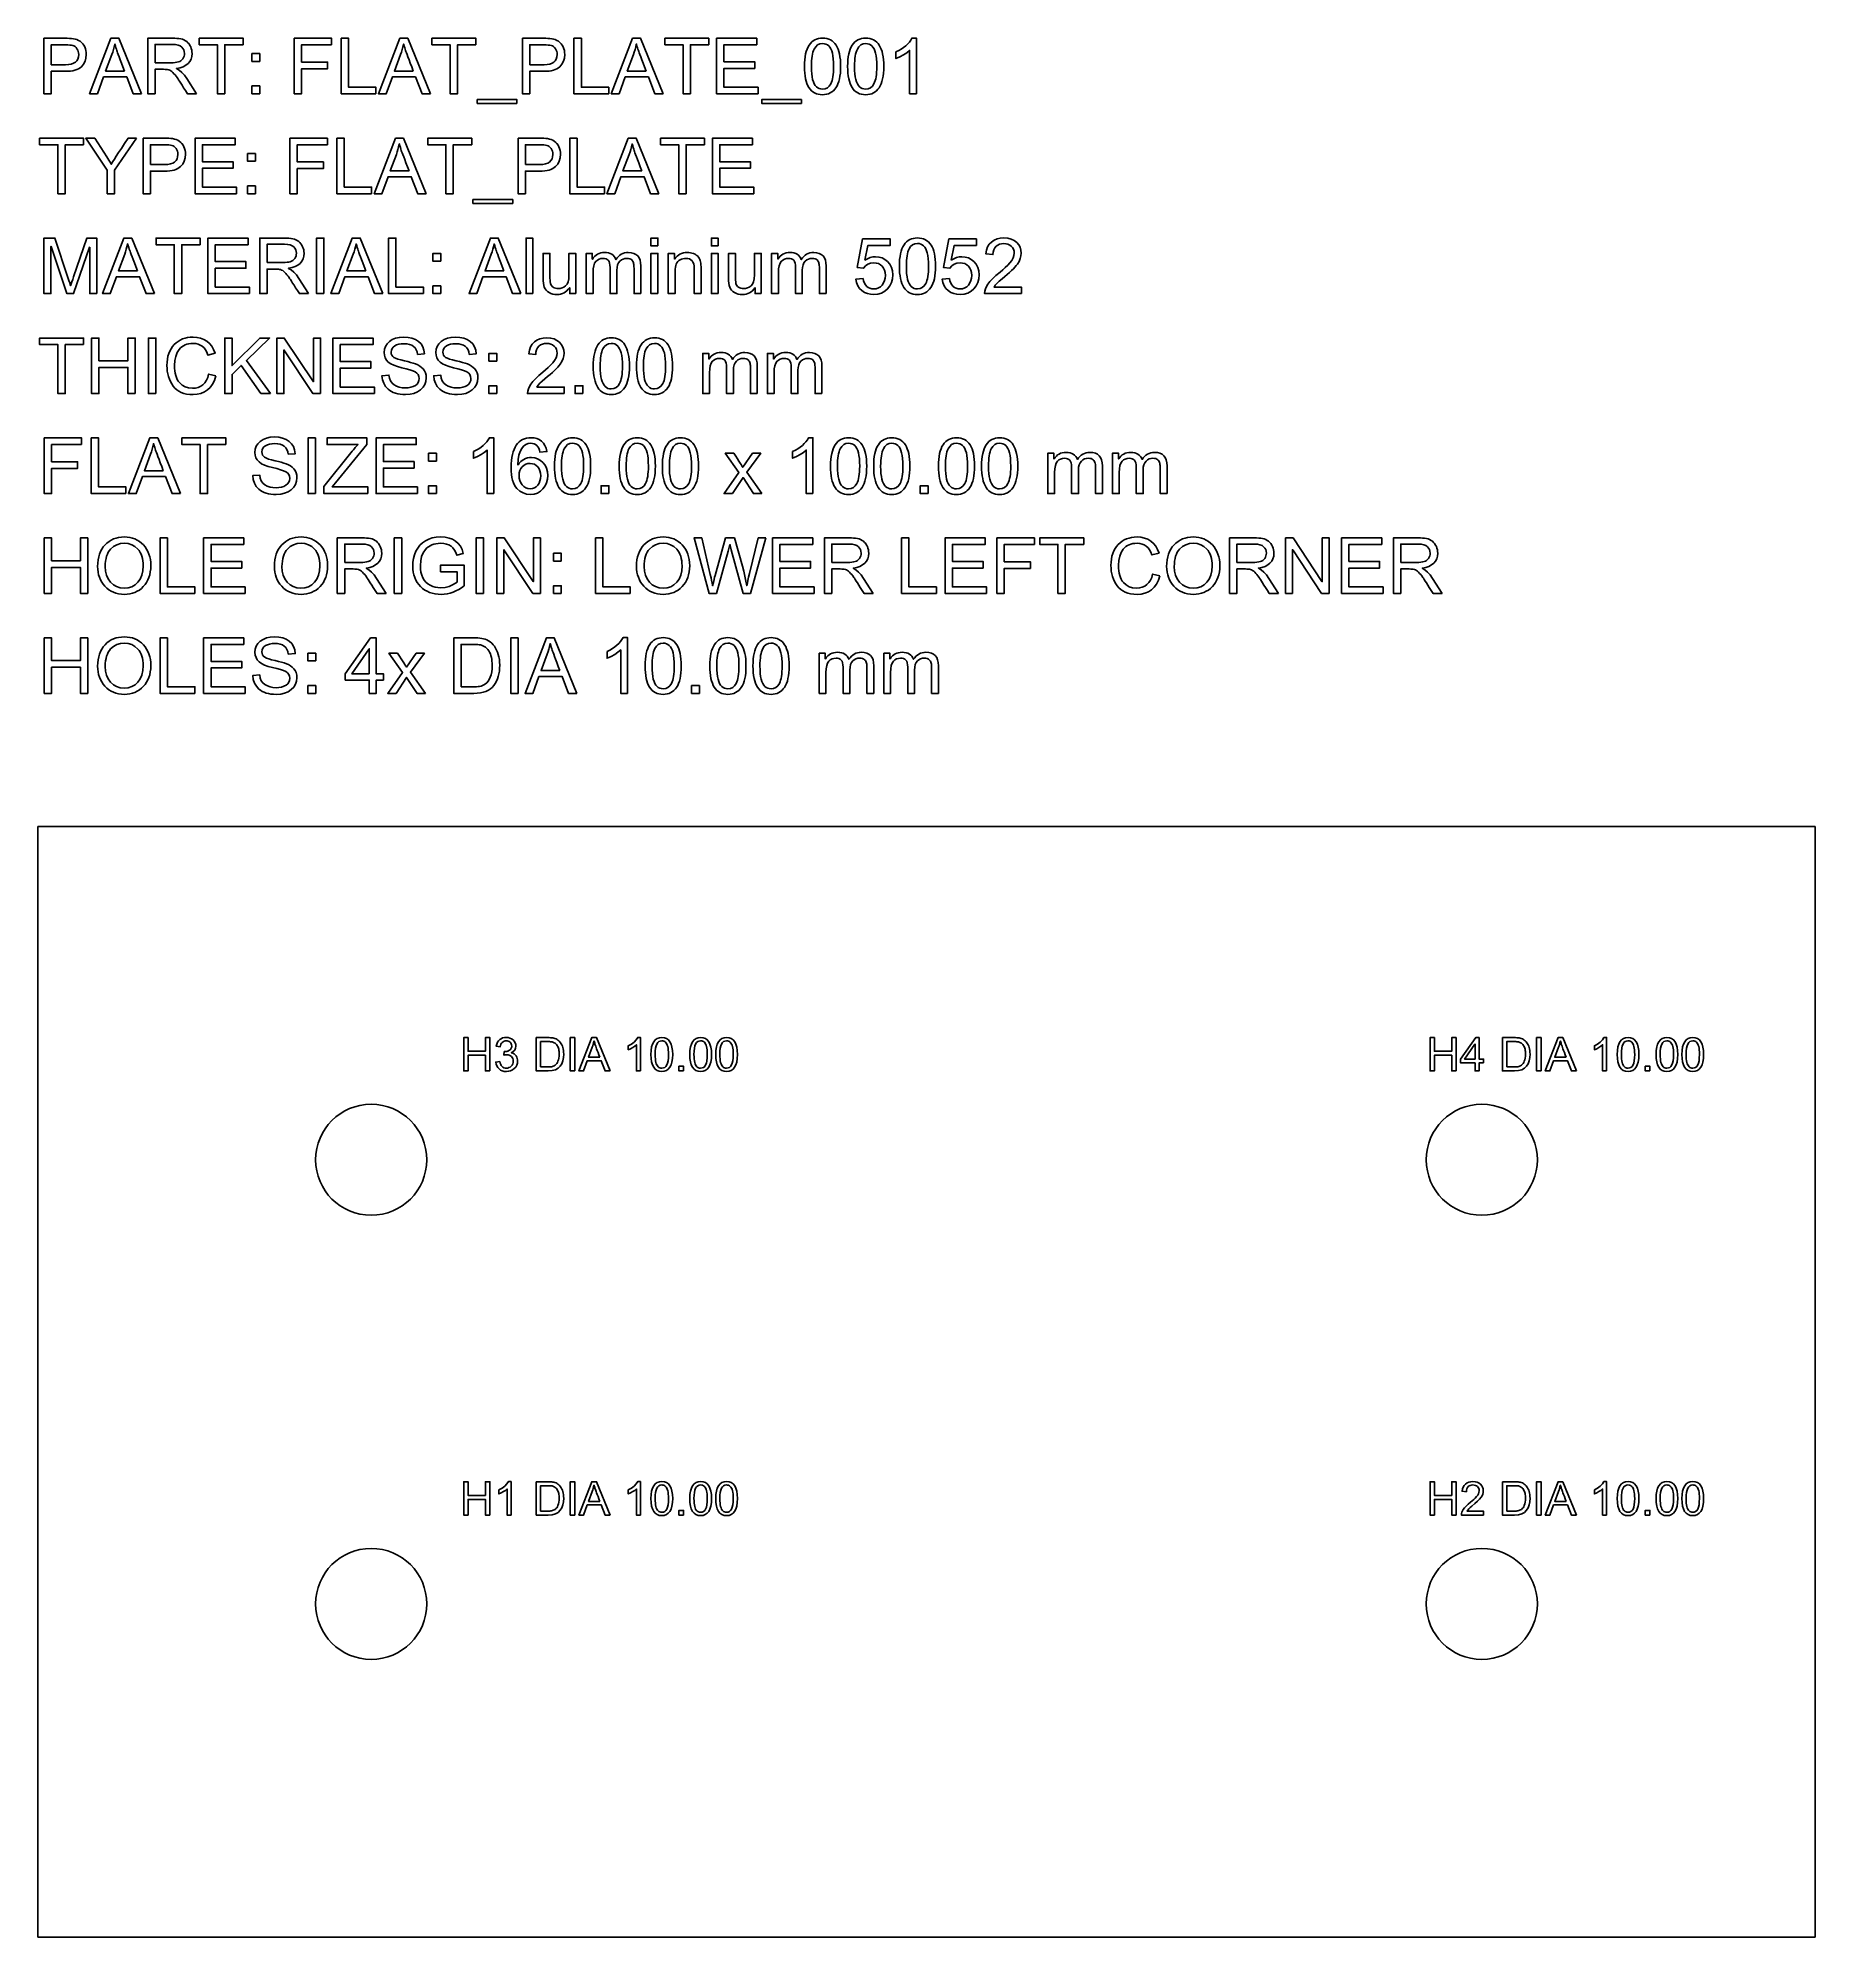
# Model space of a CAD drawing. Header units: millimetres. Extents: x 0 to 160, y 0 to 171.
import ezdxf

# ---------------------------------------------------------------- set-up
doc = ezdxf.new("R2010")
doc.units = ezdxf.units.MM
for name, color, linetype in [('CUT', 1, 'CONTINUOUS'), ('HOLE', 3, 'CONTINUOUS'), ('TEXT', 7, 'CONTINUOUS')]:
    doc.layers.add(name, color=color, linetype=linetype)

msp = doc.modelspace()

# ---------------------------------------------------------------- linework, layer by layer
at = {"layer": 'CUT'}
msp.add_lwpolyline([(0, 0), (160, 0), (160, 100), (0, 100), (0, 0)], close=True, dxfattribs=at)
at = {"layer": 'HOLE'}
for centre in [(30, 70), (130, 70), (30, 30), (130, 30)]:
    msp.add_circle(centre, 5, dxfattribs=at)
at = {"layer": 'TEXT'}
for points in [[(70.64, 171.02), (70.84, 171.01), (71.02, 170.98), (71.2, 170.93), (71.35, 170.86), (71.5, 170.77), (71.63, 170.66), (71.76, 170.53), (71.86, 170.38), (71.96, 170.21), (72.04, 170.02), (72.11, 169.81), (72.17, 169.59), (72.21, 169.34), (72.25, 169.07), (72.27, 168.78), (72.27, 168.47), (72.26, 168.15), (72.25, 167.86), (72.21, 167.59), (72.17, 167.34), (72.11, 167.11), (72.03, 166.9), (71.95, 166.71), (71.85, 166.54), (71.74, 166.4), (71.62, 166.27), (71.48, 166.16), (71.34, 166.07), (71.18, 166), (71.01, 165.95), (70.83, 165.92), (70.64, 165.91), (70.44, 165.92), (70.26, 165.95), (70.09, 166), (69.93, 166.07), (69.78, 166.16), (69.65, 166.27), (69.53, 166.4), (69.42, 166.55), (69.33, 166.72), (69.24, 166.91), (69.17, 167.12), (69.12, 167.35), (69.07, 167.6), (69.04, 167.87), (69.02, 168.16), (69.01, 168.47), (69.02, 168.78), (69.04, 169.07), (69.07, 169.34), (69.12, 169.59), (69.18, 169.82), (69.25, 170.03), (69.34, 170.22), (69.44, 170.39), (69.55, 170.54), (69.67, 170.67), (69.8, 170.78), (69.95, 170.87), (70.1, 170.93), (70.27, 170.98), (70.45, 171.01), (70.64, 171.02)], [(74.53, 171.02), (74.72, 171.01), (74.91, 170.98), (75.08, 170.93), (75.24, 170.86), (75.39, 170.77), (75.52, 170.66), (75.64, 170.53), (75.75, 170.38), (75.84, 170.21), (75.93, 170.02), (76, 169.81), (76.05, 169.59), (76.1, 169.34), (76.13, 169.07), (76.15, 168.78), (76.16, 168.47), (76.15, 168.15), (76.13, 167.86), (76.1, 167.59), (76.05, 167.34), (75.99, 167.11), (75.92, 166.9), (75.83, 166.71), (75.73, 166.54), (75.62, 166.4), (75.5, 166.27), (75.37, 166.16), (75.22, 166.07), (75.07, 166), (74.9, 165.95), (74.72, 165.92), (74.53, 165.91), (74.33, 165.92), (74.14, 165.95), (73.97, 166), (73.81, 166.07), (73.67, 166.16), (73.53, 166.27), (73.41, 166.4), (73.31, 166.55), (73.21, 166.72), (73.13, 166.91), (73.06, 167.12), (73, 167.35), (72.96, 167.6), (72.92, 167.87), (72.91, 168.16), (72.9, 168.47), (72.91, 168.78), (72.93, 169.07), (72.96, 169.34), (73, 169.59), (73.06, 169.82), (73.14, 170.03), (73.22, 170.22), (73.32, 170.39), (73.43, 170.54), (73.55, 170.67), (73.69, 170.78), (73.83, 170.87), (73.99, 170.93), (74.16, 170.98), (74.34, 171.01), (74.53, 171.02)], [(79.09, 166), (78.48, 166), (78.48, 169.91), (78.23, 169.7), (77.94, 169.51), (77.61, 169.33), (77.24, 169.17), (77.24, 169.77), (77.5, 169.9), (77.73, 170.03), (77.94, 170.18), (78.14, 170.33), (78.31, 170.5), (78.46, 170.66), (78.58, 170.84), (78.69, 171.02), (79.09, 171.02), (79.09, 166)], [(0.54, 171), (2.42, 171), (2.64, 171), (2.84, 170.99), (3.03, 170.98), (3.19, 170.96), (3.35, 170.92), (3.5, 170.88), (3.65, 170.81), (3.79, 170.73), (3.92, 170.62), (4.04, 170.51), (4.13, 170.37), (4.21, 170.22), (4.27, 170.06), (4.32, 169.89), (4.34, 169.73), (4.35, 169.55), (4.32, 169.22), (4.24, 168.93), (4.1, 168.67), (3.91, 168.44), (3.79, 168.35), (3.65, 168.26), (3.5, 168.19), (3.33, 168.13), (3.14, 168.08), (2.94, 168.05), (2.72, 168.03), (2.48, 168.03), (1.2, 168.03), (1.2, 166), (0.54, 166), (0.54, 171)], [(1.2, 168.62), (2.49, 168.62), (2.76, 168.63), (3, 168.68), (3.21, 168.75), (3.37, 168.85), (3.5, 168.98), (3.59, 169.13), (3.65, 169.32), (3.67, 169.53), (3.66, 169.68), (3.63, 169.82), (3.58, 169.94), (3.51, 170.06), (3.43, 170.17), (3.34, 170.25), (3.24, 170.31), (3.14, 170.35), (3.01, 170.37), (2.86, 170.39), (2.68, 170.4), (2.47, 170.41), (1.2, 170.41), (1.2, 168.62)], [(9.32, 166), (8.58, 166), (7.99, 167.52), (5.9, 167.52), (5.35, 166), (4.65, 166), (6.57, 171), (7.29, 171), (9.32, 166)], [(7.79, 168.05), (7.64, 168.43), (7.52, 168.77), (7.4, 169.07), (7.31, 169.32), (7.23, 169.53), (7.17, 169.69), (7.13, 169.81), (7.1, 169.89), (7.06, 170.01), (7.01, 170.15), (6.97, 170.3), (6.92, 170.48), (6.91, 170.48), (6.85, 170.23), (6.79, 169.99), (6.73, 169.76), (6.65, 169.54), (6.09, 168.05), (7.79, 168.05)], [(14.28, 166), (13.45, 166), (13.27, 166.28), (13.11, 166.53), (12.97, 166.76), (12.85, 166.95), (12.74, 167.12), (12.65, 167.26), (12.58, 167.37), (12.52, 167.45), (12.43, 167.58), (12.34, 167.7), (12.24, 167.81), (12.14, 167.91), (12.05, 168), (11.95, 168.07), (11.86, 168.12), (11.77, 168.16), (11.67, 168.18), (11.56, 168.19), (11.44, 168.2), (11.3, 168.21), (10.54, 168.21), (10.54, 166), (9.88, 166), (9.88, 171), (12.09, 171), (12.31, 171), (12.51, 170.99), (12.69, 170.97), (12.85, 170.94), (13, 170.91), (13.14, 170.85), (13.27, 170.78), (13.39, 170.7), (13.5, 170.6), (13.6, 170.49), (13.68, 170.36), (13.75, 170.23), (13.8, 170.09), (13.84, 169.94), (13.86, 169.79), (13.87, 169.63), (13.85, 169.36), (13.78, 169.12), (13.67, 168.91), (13.51, 168.72), (13.31, 168.57), (13.07, 168.44), (12.79, 168.35), (12.47, 168.29), (12.47, 168.27), (12.72, 168.13), (12.96, 167.93), (13.19, 167.68), (13.41, 167.36), (14.28, 166)], [(10.54, 168.8), (11.96, 168.8), (12.16, 168.8), (12.34, 168.82), (12.5, 168.84), (12.64, 168.87), (12.76, 168.92), (12.86, 168.98), (12.96, 169.06), (13.04, 169.16), (13.1, 169.27), (13.15, 169.38), (13.18, 169.5), (13.19, 169.63), (13.17, 169.8), (13.13, 169.95), (13.05, 170.09), (12.94, 170.21), (12.8, 170.32), (12.61, 170.39), (12.38, 170.44), (12.12, 170.45), (10.54, 170.45), (10.54, 168.8)], [(18.48, 170.41), (16.82, 170.41), (16.82, 166), (16.16, 166), (16.16, 170.41), (14.52, 170.41), (14.52, 171), (18.48, 171), (18.48, 170.41)], [(19.96, 168.92), (19.26, 168.92), (19.26, 169.62), (19.96, 169.62), (19.96, 168.92)], [(26.44, 170.41), (23.73, 170.41), (23.73, 168.86), (26.08, 168.86), (26.08, 168.26), (23.73, 168.26), (23.73, 166), (23.07, 166), (23.07, 171), (26.44, 171), (26.44, 170.41)], [(30.43, 166), (27.3, 166), (27.3, 171), (27.96, 171), (27.96, 166.59), (30.43, 166.59), (30.43, 166)], [(35.33, 166), (34.58, 166), (33.99, 167.52), (31.91, 167.52), (31.35, 166), (30.65, 166), (32.58, 171), (33.29, 171), (35.33, 166)], [(33.79, 168.05), (33.65, 168.43), (33.52, 168.77), (33.41, 169.07), (33.31, 169.32), (33.23, 169.53), (33.17, 169.69), (33.13, 169.81), (33.1, 169.89), (33.06, 170.01), (33.02, 170.15), (32.97, 170.3), (32.93, 170.48), (32.91, 170.48), (32.86, 170.23), (32.8, 169.99), (32.73, 169.76), (32.65, 169.54), (32.09, 168.05), (33.79, 168.05)], [(39.43, 170.41), (37.78, 170.41), (37.78, 166), (37.11, 166), (37.11, 170.41), (35.47, 170.41), (35.47, 171), (39.43, 171), (39.43, 170.41)], [(43.62, 171), (45.5, 171), (45.72, 171), (45.92, 170.99), (46.1, 170.98), (46.27, 170.96), (46.43, 170.92), (46.58, 170.88), (46.73, 170.81), (46.87, 170.73), (47, 170.62), (47.12, 170.51), (47.21, 170.37), (47.29, 170.22), (47.35, 170.06), (47.4, 169.89), (47.42, 169.73), (47.43, 169.55), (47.4, 169.22), (47.32, 168.93), (47.18, 168.67), (46.99, 168.44), (46.87, 168.35), (46.73, 168.26), (46.58, 168.19), (46.41, 168.13), (46.22, 168.08), (46.02, 168.05), (45.8, 168.03), (45.56, 168.03), (44.28, 168.03), (44.28, 166), (43.62, 166), (43.62, 171)], [(44.28, 168.62), (45.57, 168.62), (45.84, 168.63), (46.08, 168.68), (46.29, 168.75), (46.45, 168.85), (46.58, 168.98), (46.67, 169.13), (46.73, 169.32), (46.75, 169.53), (46.74, 169.68), (46.71, 169.82), (46.66, 169.94), (46.59, 170.06), (46.51, 170.17), (46.42, 170.25), (46.32, 170.31), (46.22, 170.35), (46.09, 170.37), (45.94, 170.39), (45.76, 170.4), (45.55, 170.41), (44.28, 170.41), (44.28, 168.62)], [(51.39, 166), (48.26, 166), (48.26, 171), (48.93, 171), (48.93, 166.59), (51.39, 166.59), (51.39, 166)], [(56.29, 166), (55.54, 166), (54.96, 167.52), (52.87, 167.52), (52.32, 166), (51.62, 166), (53.54, 171), (54.25, 171), (56.29, 166)], [(54.75, 168.05), (54.61, 168.43), (54.48, 168.77), (54.37, 169.07), (54.27, 169.32), (54.2, 169.53), (54.13, 169.69), (54.09, 169.81), (54.06, 169.89), (54.02, 170.01), (53.98, 170.15), (53.93, 170.3), (53.89, 170.48), (53.87, 170.48), (53.82, 170.23), (53.76, 169.99), (53.69, 169.76), (53.62, 169.54), (53.06, 168.05), (54.75, 168.05)], [(60.4, 170.41), (58.74, 170.41), (58.74, 166), (58.08, 166), (58.08, 170.41), (56.44, 170.41), (56.44, 171), (60.4, 171), (60.4, 170.41)], [(64.84, 166), (61.1, 166), (61.1, 171), (64.72, 171), (64.72, 170.41), (61.76, 170.41), (61.76, 168.88), (64.53, 168.88), (64.53, 168.29), (61.76, 168.29), (61.76, 166.59), (64.84, 166.59), (64.84, 166)], [(70.64, 166.42), (70.87, 166.45), (71.08, 166.54), (71.25, 166.69), (71.39, 166.9), (71.45, 167.03), (71.5, 167.18), (71.54, 167.34), (71.58, 167.53), (71.61, 167.74), (71.62, 167.96), (71.64, 168.2), (71.64, 168.47), (71.63, 168.82), (71.61, 169.14), (71.58, 169.42), (71.53, 169.66), (71.47, 169.86), (71.39, 170.04), (71.3, 170.19), (71.2, 170.31), (71.08, 170.4), (70.94, 170.47), (70.8, 170.51), (70.63, 170.52), (70.4, 170.49), (70.2, 170.4), (70.03, 170.24), (69.89, 170.03), (69.83, 169.9), (69.78, 169.75), (69.74, 169.58), (69.7, 169.4), (69.68, 169.19), (69.66, 168.97), (69.65, 168.73), (69.64, 168.47), (69.65, 168.11), (69.67, 167.8), (69.71, 167.52), (69.75, 167.28), (69.82, 167.08), (69.89, 166.9), (69.98, 166.75), (70.09, 166.63), (70.21, 166.54), (70.34, 166.47), (70.48, 166.43), (70.64, 166.42)], [(74.53, 166.42), (74.76, 166.45), (74.96, 166.54), (75.13, 166.69), (75.27, 166.9), (75.33, 167.03), (75.38, 167.18), (75.43, 167.34), (75.46, 167.53), (75.49, 167.74), (75.51, 167.96), (75.52, 168.2), (75.53, 168.47), (75.52, 168.82), (75.5, 169.14), (75.46, 169.42), (75.41, 169.66), (75.35, 169.86), (75.28, 170.04), (75.18, 170.19), (75.08, 170.31), (74.96, 170.4), (74.83, 170.47), (74.68, 170.51), (74.52, 170.52), (74.29, 170.49), (74.09, 170.4), (73.92, 170.24), (73.78, 170.03), (73.72, 169.9), (73.67, 169.75), (73.62, 169.58), (73.59, 169.4), (73.56, 169.19), (73.54, 168.97), (73.53, 168.73), (73.53, 168.47), (73.53, 168.11), (73.55, 167.8), (73.59, 167.52), (73.64, 167.28), (73.7, 167.08), (73.78, 166.9), (73.87, 166.75), (73.97, 166.63), (74.09, 166.54), (74.22, 166.47), (74.37, 166.43), (74.53, 166.42)], [(19.96, 166), (19.26, 166), (19.26, 166.7), (19.96, 166.7), (19.96, 166)], [(43.12, 165.13), (39.55, 165.13), (39.55, 165.47), (43.12, 165.47), (43.12, 165.13)], [(68.74, 165.13), (65.17, 165.13), (65.17, 165.47), (68.74, 165.47), (68.74, 165.13)], [(4.11, 161.41), (2.46, 161.41), (2.46, 157), (1.79, 157), (1.79, 161.41), (0.15, 161.41), (0.15, 162), (4.11, 162), (4.11, 161.41)], [(8.88, 162), (6.89, 159.12), (6.89, 157), (6.23, 157), (6.23, 159.12), (4.3, 162), (5.11, 162), (6.2, 160.32), (6.29, 160.18), (6.39, 160.02), (6.49, 159.84), (6.6, 159.65), (6.65, 159.74), (6.75, 159.9), (6.88, 160.11), (7.05, 160.37), (7.26, 160.7), (7.51, 161.08), (7.79, 161.51), (8.11, 162), (8.88, 162)], [(9.46, 162), (11.35, 162), (11.57, 162), (11.77, 161.99), (11.95, 161.98), (12.12, 161.96), (12.28, 161.92), (12.43, 161.88), (12.58, 161.81), (12.72, 161.73), (12.85, 161.62), (12.96, 161.51), (13.06, 161.37), (13.14, 161.22), (13.2, 161.06), (13.24, 160.89), (13.27, 160.73), (13.28, 160.55), (13.25, 160.22), (13.17, 159.93), (13.03, 159.67), (12.83, 159.44), (12.71, 159.35), (12.58, 159.26), (12.42, 159.19), (12.25, 159.13), (12.07, 159.08), (11.86, 159.05), (11.64, 159.03), (11.41, 159.03), (10.13, 159.03), (10.13, 157), (9.46, 157), (9.46, 162)], [(10.13, 159.62), (11.41, 159.62), (11.69, 159.63), (11.93, 159.68), (12.13, 159.75), (12.3, 159.85), (12.43, 159.98), (12.52, 160.13), (12.57, 160.32), (12.59, 160.53), (12.58, 160.68), (12.55, 160.82), (12.51, 160.94), (12.44, 161.06), (12.36, 161.17), (12.27, 161.25), (12.17, 161.31), (12.06, 161.35), (11.94, 161.37), (11.78, 161.39), (11.6, 161.4), (11.4, 161.41), (10.13, 161.41), (10.13, 159.62)], [(17.87, 157), (14.14, 157), (14.14, 162), (17.76, 162), (17.76, 161.41), (14.8, 161.41), (14.8, 159.88), (17.56, 159.88), (17.56, 159.29), (14.8, 159.29), (14.8, 157.59), (17.87, 157.59), (17.87, 157)], [(26.06, 161.41), (23.35, 161.41), (23.35, 159.86), (25.7, 159.86), (25.7, 159.26), (23.35, 159.26), (23.35, 157), (22.68, 157), (22.68, 162), (26.06, 162), (26.06, 161.41)], [(30.04, 157), (26.92, 157), (26.92, 162), (27.58, 162), (27.58, 157.59), (30.04, 157.59), (30.04, 157)], [(34.94, 157), (34.2, 157), (33.61, 158.52), (31.52, 158.52), (30.97, 157), (30.27, 157), (32.19, 162), (32.9, 162), (34.94, 157)], [(33.41, 159.05), (33.26, 159.43), (33.13, 159.77), (33.02, 160.07), (32.93, 160.32), (32.85, 160.53), (32.79, 160.69), (32.74, 160.81), (32.71, 160.89), (32.67, 161.01), (32.63, 161.15), (32.59, 161.3), (32.54, 161.48), (32.52, 161.48), (32.47, 161.23), (32.41, 160.99), (32.34, 160.76), (32.27, 160.54), (31.71, 159.05), (33.41, 159.05)], [(39.05, 161.41), (37.39, 161.41), (37.39, 157), (36.73, 157), (36.73, 161.41), (35.09, 161.41), (35.09, 162), (39.05, 162), (39.05, 161.41)], [(43.23, 162), (45.12, 162), (45.33, 162), (45.54, 161.99), (45.72, 161.98), (45.89, 161.96), (46.05, 161.92), (46.2, 161.88), (46.35, 161.81), (46.49, 161.73), (46.62, 161.62), (46.73, 161.51), (46.83, 161.37), (46.9, 161.22), (46.97, 161.06), (47.01, 160.89), (47.04, 160.73), (47.05, 160.55), (47.02, 160.22), (46.94, 159.93), (46.8, 159.67), (46.6, 159.44), (46.48, 159.35), (46.35, 159.26), (46.19, 159.19), (46.02, 159.13), (45.84, 159.08), (45.63, 159.05), (45.41, 159.03), (45.17, 159.03), (43.89, 159.03), (43.89, 157), (43.23, 157), (43.23, 162)], [(43.89, 159.62), (45.18, 159.62), (45.46, 159.63), (45.7, 159.68), (45.9, 159.75), (46.07, 159.85), (46.19, 159.98), (46.29, 160.13), (46.34, 160.32), (46.36, 160.53), (46.35, 160.68), (46.32, 160.82), (46.27, 160.94), (46.21, 161.06), (46.13, 161.17), (46.04, 161.25), (45.94, 161.31), (45.83, 161.35), (45.71, 161.37), (45.55, 161.39), (45.37, 161.4), (45.17, 161.41), (43.89, 161.41), (43.89, 159.62)], [(51.01, 157), (47.88, 157), (47.88, 162), (48.54, 162), (48.54, 157.59), (51.01, 157.59), (51.01, 157)], [(55.9, 157), (55.16, 157), (54.57, 158.52), (52.48, 158.52), (51.93, 157), (51.23, 157), (53.15, 162), (53.86, 162), (55.9, 157)], [(54.37, 159.05), (54.22, 159.43), (54.1, 159.77), (53.98, 160.07), (53.89, 160.32), (53.81, 160.53), (53.75, 160.69), (53.7, 160.81), (53.68, 160.89), (53.64, 161.01), (53.59, 161.15), (53.55, 161.3), (53.5, 161.48), (53.49, 161.48), (53.43, 161.23), (53.37, 160.99), (53.31, 160.76), (53.23, 160.54), (52.67, 159.05), (54.37, 159.05)], [(60.01, 161.41), (58.36, 161.41), (58.36, 157), (57.69, 157), (57.69, 161.41), (56.05, 161.41), (56.05, 162), (60.01, 162), (60.01, 161.41)], [(64.45, 157), (60.72, 157), (60.72, 162), (64.33, 162), (64.33, 161.41), (61.38, 161.41), (61.38, 159.88), (64.14, 159.88), (64.14, 159.29), (61.38, 159.29), (61.38, 157.59), (64.45, 157.59), (64.45, 157)], [(19.57, 159.92), (18.87, 159.92), (18.87, 160.62), (19.57, 160.62), (19.57, 159.92)], [(19.57, 157), (18.87, 157), (18.87, 157.7), (19.57, 157.7), (19.57, 157)], [(42.74, 156.13), (39.16, 156.13), (39.16, 156.47), (42.74, 156.47), (42.74, 156.13)], [(5.29, 148), (4.66, 148), (4.66, 152.18), (4.65, 152.18), (3.21, 148), (2.61, 148), (1.18, 152.25), (1.16, 152.25), (1.16, 148), (0.53, 148), (0.53, 153), (1.52, 153), (2.7, 149.46), (2.79, 149.19), (2.86, 148.98), (2.91, 148.82), (2.93, 148.72), (2.95, 148.72), (3, 148.88), (3.06, 149.06), (3.13, 149.28), (3.21, 149.52), (4.41, 153), (5.29, 153), (5.29, 148)], [(10.48, 148), (9.74, 148), (9.15, 149.52), (7.06, 149.52), (6.51, 148), (5.81, 148), (7.73, 153), (8.44, 153), (10.48, 148)], [(8.95, 150.05), (8.8, 150.43), (8.68, 150.77), (8.56, 151.07), (8.47, 151.32), (8.39, 151.53), (8.33, 151.69), (8.29, 151.81), (8.26, 151.89), (8.22, 152.01), (8.17, 152.15), (8.13, 152.3), (8.08, 152.48), (8.07, 152.48), (8.01, 152.23), (7.95, 151.99), (7.89, 151.76), (7.81, 151.54), (7.25, 150.05), (8.95, 150.05)], [(14.59, 152.41), (12.94, 152.41), (12.94, 148), (12.27, 148), (12.27, 152.41), (10.63, 152.41), (10.63, 153), (14.59, 153), (14.59, 152.41)], [(19.03, 148), (15.3, 148), (15.3, 153), (18.92, 153), (18.92, 152.41), (15.96, 152.41), (15.96, 150.88), (18.72, 150.88), (18.72, 150.29), (15.96, 150.29), (15.96, 148.59), (19.03, 148.59), (19.03, 148)], [(24.37, 148), (23.54, 148), (23.36, 148.28), (23.2, 148.53), (23.06, 148.76), (22.93, 148.95), (22.82, 149.12), (22.73, 149.26), (22.66, 149.37), (22.61, 149.45), (22.52, 149.58), (22.42, 149.7), (22.33, 149.81), (22.23, 149.91), (22.13, 150), (22.04, 150.07), (21.94, 150.12), (21.85, 150.16), (21.76, 150.18), (21.65, 150.19), (21.53, 150.2), (21.39, 150.21), (20.62, 150.21), (20.62, 148), (19.96, 148), (19.96, 153), (22.18, 153), (22.39, 153), (22.59, 152.99), (22.77, 152.97), (22.94, 152.94), (23.09, 152.91), (23.22, 152.85), (23.35, 152.78), (23.48, 152.7), (23.58, 152.6), (23.68, 152.49), (23.76, 152.36), (23.83, 152.23), (23.89, 152.09), (23.93, 151.94), (23.95, 151.79), (23.96, 151.63), (23.93, 151.36), (23.87, 151.12), (23.75, 150.91), (23.6, 150.72), (23.4, 150.57), (23.16, 150.44), (22.88, 150.35), (22.55, 150.29), (22.55, 150.27), (22.8, 150.13), (23.04, 149.93), (23.27, 149.68), (23.5, 149.36), (24.37, 148)], [(20.62, 150.8), (22.04, 150.8), (22.25, 150.8), (22.43, 150.82), (22.59, 150.84), (22.72, 150.87), (22.84, 150.92), (22.95, 150.98), (23.04, 151.06), (23.12, 151.16), (23.19, 151.27), (23.24, 151.38), (23.26, 151.5), (23.27, 151.63), (23.26, 151.8), (23.21, 151.95), (23.13, 152.09), (23.03, 152.21), (22.88, 152.32), (22.7, 152.39), (22.47, 152.44), (22.2, 152.45), (20.62, 152.45), (20.62, 150.8)], [(25.75, 148), (25.09, 148), (25.09, 153), (25.75, 153), (25.75, 148)], [(31.05, 148), (30.31, 148), (29.72, 149.52), (27.63, 149.52), (27.08, 148), (26.38, 148), (28.3, 153), (29.01, 153), (31.05, 148)], [(29.52, 150.05), (29.37, 150.43), (29.25, 150.77), (29.13, 151.07), (29.04, 151.32), (28.96, 151.53), (28.9, 151.69), (28.85, 151.81), (28.83, 151.89), (28.79, 152.01), (28.74, 152.15), (28.7, 152.3), (28.65, 152.48), (28.64, 152.48), (28.58, 152.23), (28.52, 151.99), (28.46, 151.76), (28.38, 151.54), (27.82, 150.05), (29.52, 150.05)], [(34.7, 148), (31.57, 148), (31.57, 153), (32.23, 153), (32.23, 148.59), (34.7, 148.59), (34.7, 148)], [(43.48, 148), (42.73, 148), (42.15, 149.52), (40.06, 149.52), (39.51, 148), (38.81, 148), (40.73, 153), (41.44, 153), (43.48, 148)], [(41.94, 150.05), (41.8, 150.43), (41.67, 150.77), (41.56, 151.07), (41.46, 151.32), (41.39, 151.53), (41.32, 151.69), (41.28, 151.81), (41.25, 151.89), (41.21, 152.01), (41.17, 152.15), (41.12, 152.3), (41.08, 152.48), (41.06, 152.48), (41.01, 152.23), (40.95, 151.99), (40.88, 151.76), (40.8, 151.54), (40.25, 150.05), (41.94, 150.05)], [(44.55, 148), (43.94, 148), (43.94, 153), (44.55, 153), (44.55, 148)], [(55.81, 152.3), (55.19, 152.3), (55.19, 153), (55.81, 153), (55.81, 152.3)], [(61.24, 152.3), (60.63, 152.3), (60.63, 153), (61.24, 153), (61.24, 152.3)], [(74.46, 151), (74.7, 151.14), (74.93, 151.24), (75.17, 151.3), (75.41, 151.32), (75.71, 151.29), (76, 151.21), (76.26, 151.07), (76.5, 150.88), (76.7, 150.64), (76.85, 150.36), (76.94, 150.05), (76.96, 149.7), (76.94, 149.34), (76.85, 149.01), (76.7, 148.71), (76.49, 148.43), (76.24, 148.21), (75.95, 148.04), (75.62, 147.95), (75.26, 147.91), (74.96, 147.94), (74.68, 148), (74.42, 148.11), (74.18, 148.27), (73.97, 148.47), (73.82, 148.71), (73.71, 148.99), (73.65, 149.31), (74.29, 149.36), (74.34, 149.14), (74.42, 148.95), (74.51, 148.78), (74.63, 148.65), (74.76, 148.55), (74.91, 148.48), (75.08, 148.43), (75.26, 148.42), (75.48, 148.44), (75.68, 148.51), (75.86, 148.62), (76.02, 148.77), (76.14, 148.96), (76.23, 149.17), (76.29, 149.39), (76.31, 149.64), (76.29, 149.89), (76.23, 150.11), (76.14, 150.3), (76.01, 150.47), (75.85, 150.6), (75.67, 150.7), (75.47, 150.75), (75.25, 150.77), (74.97, 150.74), (74.72, 150.65), (74.51, 150.5), (74.34, 150.29), (73.76, 150.36), (74.25, 152.93), (76.73, 152.93), (76.73, 152.34), (74.73, 152.34), (74.46, 151)], [(79.18, 153.02), (79.38, 153.01), (79.57, 152.98), (79.74, 152.93), (79.9, 152.86), (80.04, 152.77), (80.18, 152.66), (80.3, 152.53), (80.41, 152.38), (80.5, 152.21), (80.59, 152.02), (80.66, 151.81), (80.71, 151.59), (80.76, 151.34), (80.79, 151.07), (80.81, 150.78), (80.82, 150.47), (80.81, 150.15), (80.79, 149.86), (80.76, 149.59), (80.71, 149.34), (80.65, 149.11), (80.58, 148.9), (80.49, 148.71), (80.39, 148.54), (80.28, 148.4), (80.16, 148.27), (80.03, 148.16), (79.88, 148.07), (79.72, 148), (79.56, 147.95), (79.38, 147.92), (79.18, 147.91), (78.99, 147.92), (78.8, 147.95), (78.63, 148), (78.47, 148.07), (78.33, 148.16), (78.19, 148.27), (78.07, 148.4), (77.96, 148.55), (77.87, 148.72), (77.79, 148.91), (77.72, 149.12), (77.66, 149.35), (77.62, 149.6), (77.58, 149.87), (77.56, 150.16), (77.56, 150.47), (77.56, 150.78), (77.58, 151.07), (77.62, 151.34), (77.66, 151.59), (77.72, 151.82), (77.79, 152.03), (77.88, 152.22), (77.98, 152.39), (78.09, 152.54), (78.21, 152.67), (78.35, 152.78), (78.49, 152.87), (78.65, 152.93), (78.82, 152.98), (78.99, 153.01), (79.18, 153.02)], [(79.18, 148.42), (79.42, 148.45), (79.62, 148.54), (79.79, 148.69), (79.93, 148.9), (79.99, 149.03), (80.04, 149.18), (80.09, 149.34), (80.12, 149.53), (80.15, 149.74), (80.17, 149.96), (80.18, 150.2), (80.18, 150.47), (80.18, 150.82), (80.16, 151.14), (80.12, 151.42), (80.07, 151.66), (80.01, 151.86), (79.93, 152.04), (79.84, 152.19), (79.74, 152.31), (79.62, 152.4), (79.49, 152.47), (79.34, 152.51), (79.18, 152.52), (78.95, 152.49), (78.74, 152.4), (78.57, 152.24), (78.43, 152.03), (78.38, 151.9), (78.33, 151.75), (78.28, 151.58), (78.25, 151.4), (78.22, 151.19), (78.2, 150.97), (78.19, 150.73), (78.19, 150.47), (78.19, 150.11), (78.21, 149.8), (78.25, 149.52), (78.3, 149.28), (78.36, 149.08), (78.44, 148.9), (78.53, 148.75), (78.63, 148.63), (78.75, 148.54), (78.88, 148.47), (79.03, 148.43), (79.18, 148.42)], [(82.23, 151), (82.46, 151.14), (82.7, 151.24), (82.94, 151.3), (83.18, 151.32), (83.48, 151.29), (83.77, 151.21), (84.03, 151.07), (84.27, 150.88), (84.47, 150.64), (84.62, 150.36), (84.7, 150.05), (84.73, 149.7), (84.7, 149.34), (84.62, 149.01), (84.47, 148.71), (84.26, 148.43), (84.01, 148.21), (83.72, 148.04), (83.39, 147.95), (83.03, 147.91), (82.73, 147.94), (82.45, 148), (82.19, 148.11), (81.95, 148.27), (81.74, 148.47), (81.59, 148.71), (81.48, 148.99), (81.42, 149.31), (82.06, 149.36), (82.11, 149.14), (82.19, 148.95), (82.28, 148.78), (82.4, 148.65), (82.53, 148.55), (82.68, 148.48), (82.85, 148.43), (83.03, 148.42), (83.25, 148.44), (83.45, 148.51), (83.63, 148.62), (83.79, 148.77), (83.91, 148.96), (84, 149.17), (84.06, 149.39), (84.08, 149.64), (84.06, 149.89), (84, 150.11), (83.91, 150.3), (83.78, 150.47), (83.62, 150.6), (83.44, 150.7), (83.24, 150.75), (83.02, 150.77), (82.74, 150.74), (82.49, 150.65), (82.28, 150.5), (82.11, 150.29), (81.53, 150.36), (82.02, 152.93), (84.5, 152.93), (84.5, 152.34), (82.5, 152.34), (82.23, 151)], [(88.54, 148), (85.23, 148), (85.25, 148.21), (85.3, 148.43), (85.39, 148.64), (85.52, 148.86), (85.7, 149.09), (85.95, 149.34), (86.25, 149.63), (86.63, 149.94), (86.87, 150.14), (87.09, 150.35), (87.31, 150.56), (87.51, 150.77), (87.68, 150.99), (87.8, 151.21), (87.87, 151.43), (87.9, 151.65), (87.88, 151.83), (87.83, 151.99), (87.75, 152.14), (87.63, 152.27), (87.49, 152.38), (87.33, 152.46), (87.15, 152.5), (86.95, 152.52), (86.76, 152.5), (86.57, 152.46), (86.41, 152.38), (86.26, 152.27), (86.14, 152.12), (86.05, 151.95), (86, 151.74), (85.98, 151.51), (85.35, 151.58), (85.4, 151.91), (85.5, 152.2), (85.65, 152.45), (85.85, 152.65), (86.08, 152.81), (86.35, 152.93), (86.64, 153), (86.97, 153.02), (87.32, 153), (87.62, 152.92), (87.89, 152.79), (88.12, 152.62), (88.3, 152.4), (88.42, 152.17), (88.5, 151.91), (88.53, 151.63), (88.5, 151.39), (88.44, 151.15), (88.33, 150.9), (88.18, 150.66), (88.08, 150.53), (87.96, 150.39), (87.82, 150.24), (87.66, 150.08), (87.48, 149.91), (87.27, 149.73), (87.05, 149.54), (86.8, 149.34), (86.55, 149.13), (86.35, 148.94), (86.19, 148.76), (86.08, 148.59), (88.54, 148.59), (88.54, 148)], [(36.26, 150.92), (35.56, 150.92), (35.56, 151.62), (36.26, 151.62), (36.26, 150.92)], [(48.42, 148), (47.88, 148), (47.88, 148.53), (47.86, 148.53), (47.75, 148.39), (47.63, 148.26), (47.5, 148.16), (47.37, 148.07), (47.22, 148), (47.06, 147.95), (46.9, 147.92), (46.72, 147.91), (46.54, 147.93), (46.36, 147.96), (46.19, 148.01), (46.02, 148.09), (45.87, 148.19), (45.75, 148.3), (45.66, 148.43), (45.59, 148.57), (45.54, 148.74), (45.51, 148.93), (45.49, 149.14), (45.48, 149.37), (45.48, 151.62), (46.1, 151.62), (46.1, 149.61), (46.1, 149.39), (46.11, 149.2), (46.12, 149.05), (46.14, 148.92), (46.18, 148.82), (46.23, 148.73), (46.3, 148.65), (46.38, 148.58), (46.49, 148.52), (46.6, 148.48), (46.72, 148.46), (46.85, 148.45), (47.02, 148.46), (47.19, 148.51), (47.35, 148.58), (47.5, 148.69), (47.64, 148.84), (47.73, 149.06), (47.79, 149.34), (47.81, 149.68), (47.81, 151.62), (48.42, 151.62), (48.42, 148)], [(54.28, 148), (53.67, 148), (53.67, 150.29), (53.66, 150.41), (53.66, 150.52), (53.65, 150.62), (53.63, 150.72), (53.61, 150.8), (53.57, 150.89), (53.52, 150.96), (53.46, 151.03), (53.38, 151.09), (53.28, 151.14), (53.16, 151.16), (53.02, 151.17), (52.84, 151.16), (52.68, 151.11), (52.53, 151.03), (52.39, 150.92), (52.28, 150.77), (52.19, 150.59), (52.14, 150.36), (52.13, 150.1), (52.13, 148), (51.51, 148), (51.51, 150.35), (51.5, 150.57), (51.47, 150.75), (51.42, 150.89), (51.35, 151), (51.26, 151.07), (51.15, 151.13), (51.02, 151.16), (50.88, 151.17), (50.69, 151.15), (50.52, 151.1), (50.37, 151.02), (50.23, 150.9), (50.12, 150.73), (50.04, 150.51), (49.99, 150.22), (49.98, 149.88), (49.98, 148), (49.36, 148), (49.36, 151.62), (49.91, 151.62), (49.91, 151.11), (49.93, 151.11), (50.03, 151.25), (50.13, 151.37), (50.25, 151.47), (50.38, 151.55), (50.52, 151.62), (50.67, 151.66), (50.84, 151.69), (51.01, 151.7), (51.2, 151.69), (51.37, 151.66), (51.53, 151.61), (51.67, 151.54), (51.79, 151.45), (51.89, 151.34), (51.97, 151.21), (52.04, 151.07), (52.15, 151.21), (52.26, 151.34), (52.39, 151.45), (52.52, 151.54), (52.66, 151.61), (52.82, 151.66), (52.98, 151.69), (53.15, 151.7), (53.42, 151.68), (53.65, 151.62), (53.84, 151.53), (54, 151.4), (54.12, 151.23), (54.21, 151.02), (54.26, 150.77), (54.28, 150.49), (54.28, 148)], [(55.81, 148), (55.19, 148), (55.19, 151.62), (55.81, 151.62), (55.81, 148)], [(59.7, 148), (59.09, 148), (59.09, 150.2), (59.07, 150.46), (59.04, 150.67), (58.97, 150.84), (58.89, 150.96), (58.78, 151.05), (58.65, 151.12), (58.5, 151.16), (58.33, 151.17), (58.2, 151.16), (58.07, 151.14), (57.94, 151.1), (57.82, 151.04), (57.7, 150.97), (57.61, 150.88), (57.53, 150.78), (57.47, 150.66), (57.42, 150.53), (57.39, 150.37), (57.37, 150.19), (57.37, 149.98), (57.37, 148), (56.75, 148), (56.75, 151.62), (57.31, 151.62), (57.31, 151.11), (57.32, 151.11), (57.42, 151.25), (57.54, 151.37), (57.66, 151.47), (57.8, 151.55), (57.95, 151.62), (58.11, 151.66), (58.28, 151.69), (58.46, 151.7), (58.6, 151.69), (58.74, 151.67), (58.88, 151.64), (59.02, 151.6), (59.16, 151.54), (59.27, 151.47), (59.38, 151.39), (59.46, 151.29), (59.53, 151.19), (59.59, 151.08), (59.63, 150.97), (59.66, 150.85), (59.68, 150.73), (59.69, 150.58), (59.7, 150.41), (59.7, 150.23), (59.7, 148)], [(61.24, 148), (60.63, 148), (60.63, 151.62), (61.24, 151.62), (61.24, 148)], [(65.12, 148), (64.57, 148), (64.57, 148.53), (64.55, 148.53), (64.44, 148.39), (64.32, 148.26), (64.2, 148.16), (64.06, 148.07), (63.91, 148), (63.75, 147.95), (63.59, 147.92), (63.41, 147.91), (63.23, 147.93), (63.05, 147.96), (62.88, 148.01), (62.71, 148.09), (62.57, 148.19), (62.44, 148.3), (62.35, 148.43), (62.28, 148.57), (62.24, 148.74), (62.2, 148.93), (62.18, 149.14), (62.18, 149.37), (62.18, 151.62), (62.79, 151.62), (62.79, 149.61), (62.79, 149.39), (62.8, 149.2), (62.82, 149.05), (62.84, 148.92), (62.87, 148.82), (62.92, 148.73), (62.99, 148.65), (63.08, 148.58), (63.18, 148.52), (63.29, 148.48), (63.41, 148.46), (63.54, 148.45), (63.71, 148.46), (63.88, 148.51), (64.04, 148.58), (64.2, 148.69), (64.33, 148.84), (64.43, 149.06), (64.48, 149.34), (64.5, 149.68), (64.5, 151.62), (65.12, 151.62), (65.12, 148)], [(70.97, 148), (70.36, 148), (70.36, 150.29), (70.36, 150.41), (70.35, 150.52), (70.34, 150.62), (70.32, 150.72), (70.3, 150.8), (70.26, 150.89), (70.21, 150.96), (70.15, 151.03), (70.07, 151.09), (69.97, 151.14), (69.85, 151.16), (69.71, 151.17), (69.53, 151.16), (69.37, 151.11), (69.22, 151.03), (69.08, 150.92), (68.97, 150.77), (68.89, 150.59), (68.84, 150.36), (68.82, 150.1), (68.82, 148), (68.21, 148), (68.21, 150.35), (68.2, 150.57), (68.16, 150.75), (68.11, 150.89), (68.04, 151), (67.95, 151.07), (67.84, 151.13), (67.71, 151.16), (67.57, 151.17), (67.38, 151.15), (67.21, 151.1), (67.06, 151.02), (66.92, 150.9), (66.81, 150.73), (66.73, 150.51), (66.68, 150.22), (66.67, 149.88), (66.67, 148), (66.05, 148), (66.05, 151.62), (66.61, 151.62), (66.61, 151.11), (66.62, 151.11), (66.72, 151.25), (66.83, 151.37), (66.94, 151.47), (67.07, 151.55), (67.22, 151.62), (67.37, 151.66), (67.53, 151.69), (67.7, 151.7), (67.89, 151.69), (68.06, 151.66), (68.22, 151.61), (68.36, 151.54), (68.48, 151.45), (68.58, 151.34), (68.66, 151.21), (68.73, 151.07), (68.84, 151.21), (68.95, 151.34), (69.08, 151.45), (69.21, 151.54), (69.36, 151.61), (69.51, 151.66), (69.67, 151.69), (69.85, 151.7), (70.11, 151.68), (70.34, 151.62), (70.53, 151.53), (70.69, 151.4), (70.81, 151.23), (70.9, 151.02), (70.95, 150.77), (70.97, 150.49), (70.97, 148)], [(36.26, 148), (35.56, 148), (35.56, 148.7), (36.26, 148.7), (36.26, 148)], [(4.11, 143.41), (2.46, 143.41), (2.46, 139), (1.79, 139), (1.79, 143.41), (0.15, 143.41), (0.15, 144), (4.11, 144), (4.11, 143.41)], [(8.75, 139), (8.09, 139), (8.09, 141.35), (5.49, 141.35), (5.49, 139), (4.83, 139), (4.83, 144), (5.49, 144), (5.49, 141.95), (8.09, 141.95), (8.09, 144), (8.75, 144), (8.75, 139)], [(10.62, 139), (9.95, 139), (9.95, 144), (10.62, 144), (10.62, 139)], [(16.02, 140.59), (15.89, 140.19), (15.72, 139.85), (15.51, 139.56), (15.26, 139.33), (14.98, 139.15), (14.66, 139.02), (14.32, 138.94), (13.96, 138.91), (13.66, 138.93), (13.38, 138.96), (13.13, 139.02), (12.9, 139.11), (12.68, 139.22), (12.49, 139.35), (12.32, 139.5), (12.17, 139.68), (12.04, 139.88), (11.92, 140.09), (11.83, 140.3), (11.75, 140.53), (11.69, 140.77), (11.64, 141.01), (11.62, 141.27), (11.61, 141.53), (11.62, 141.83), (11.65, 142.1), (11.7, 142.36), (11.77, 142.6), (11.86, 142.83), (11.98, 143.04), (12.11, 143.23), (12.27, 143.41), (12.44, 143.57), (12.62, 143.7), (12.81, 143.82), (13.02, 143.92), (13.24, 143.99), (13.47, 144.04), (13.71, 144.07), (13.96, 144.09), (14.31, 144.06), (14.64, 143.99), (14.94, 143.88), (15.21, 143.71), (15.45, 143.51), (15.65, 143.26), (15.81, 142.96), (15.94, 142.63), (15.29, 142.47), (15.2, 142.72), (15.08, 142.93), (14.95, 143.11), (14.79, 143.26), (14.61, 143.37), (14.42, 143.45), (14.2, 143.5), (13.96, 143.52), (13.76, 143.51), (13.57, 143.49), (13.4, 143.44), (13.24, 143.38), (13.09, 143.31), (12.95, 143.22), (12.83, 143.11), (12.71, 142.98), (12.53, 142.69), (12.4, 142.35), (12.32, 141.97), (12.29, 141.54), (12.3, 141.29), (12.32, 141.05), (12.35, 140.83), (12.4, 140.63), (12.47, 140.45), (12.54, 140.28), (12.63, 140.12), (12.74, 139.99), (12.98, 139.77), (13.25, 139.61), (13.56, 139.51), (13.9, 139.48), (14.18, 139.5), (14.43, 139.56), (14.65, 139.66), (14.85, 139.8), (15.02, 139.98), (15.16, 140.2), (15.28, 140.45), (15.36, 140.75), (16.02, 140.59)], [(20.94, 139), (20.07, 139), (18.29, 141.53), (17.47, 140.73), (17.47, 139), (16.81, 139), (16.81, 144), (17.47, 144), (17.47, 141.52), (19.96, 144), (20.85, 144), (18.76, 141.97), (20.94, 139)], [(25.44, 139), (24.76, 139), (22.15, 142.93), (22.14, 142.93), (22.14, 139), (21.51, 139), (21.51, 144), (22.18, 144), (24.8, 140.07), (24.81, 140.07), (24.81, 144), (25.44, 144), (25.44, 139)], [(30.29, 139), (26.55, 139), (26.55, 144), (30.17, 144), (30.17, 143.41), (27.21, 143.41), (27.21, 141.88), (29.98, 141.88), (29.98, 141.29), (27.21, 141.29), (27.21, 139.59), (30.29, 139.59), (30.29, 139)], [(34.16, 142.53), (34.13, 142.76), (34.06, 142.95), (33.96, 143.12), (33.82, 143.25), (33.65, 143.36), (33.45, 143.43), (33.22, 143.48), (32.95, 143.49), (32.71, 143.48), (32.49, 143.44), (32.29, 143.38), (32.12, 143.3), (31.98, 143.19), (31.88, 143.07), (31.82, 142.92), (31.8, 142.74), (31.81, 142.59), (31.86, 142.46), (31.94, 142.35), (32.04, 142.26), (32.2, 142.18), (32.4, 142.1), (32.67, 142.03), (32.99, 141.95), (33.29, 141.88), (33.55, 141.81), (33.79, 141.74), (34, 141.67), (34.19, 141.59), (34.37, 141.48), (34.53, 141.36), (34.68, 141.22), (34.8, 141.06), (34.89, 140.87), (34.94, 140.65), (34.96, 140.41), (34.92, 140.1), (34.83, 139.82), (34.67, 139.57), (34.44, 139.34), (34.17, 139.15), (33.85, 139.02), (33.5, 138.94), (33.1, 138.91), (32.85, 138.92), (32.61, 138.94), (32.39, 138.98), (32.18, 139.03), (31.99, 139.1), (31.82, 139.18), (31.67, 139.28), (31.53, 139.39), (31.3, 139.64), (31.13, 139.93), (31.02, 140.25), (30.97, 140.61), (31.6, 140.66), (31.65, 140.38), (31.74, 140.14), (31.88, 139.94), (32.06, 139.79), (32.28, 139.67), (32.53, 139.58), (32.79, 139.53), (33.08, 139.51), (33.34, 139.53), (33.58, 139.57), (33.79, 139.64), (33.98, 139.74), (34.13, 139.86), (34.23, 140.01), (34.3, 140.17), (34.32, 140.36), (34.3, 140.55), (34.23, 140.71), (34.12, 140.85), (33.96, 140.96), (33.75, 141.05), (33.48, 141.14), (33.15, 141.24), (32.76, 141.33), (32.36, 141.43), (32.03, 141.55), (31.76, 141.68), (31.54, 141.84), (31.38, 142.02), (31.26, 142.22), (31.19, 142.45), (31.17, 142.7), (31.2, 142.99), (31.29, 143.25), (31.43, 143.48), (31.64, 143.69), (31.9, 143.86), (32.2, 143.99), (32.54, 144.06), (32.92, 144.09), (33.32, 144.06), (33.67, 143.99), (33.99, 143.87), (34.26, 143.69), (34.49, 143.48), (34.65, 143.22), (34.75, 142.92), (34.8, 142.58), (34.16, 142.53)], [(38.82, 142.53), (38.79, 142.76), (38.72, 142.95), (38.61, 143.12), (38.48, 143.25), (38.31, 143.36), (38.11, 143.43), (37.88, 143.48), (37.61, 143.49), (37.37, 143.48), (37.15, 143.44), (36.95, 143.38), (36.78, 143.3), (36.64, 143.19), (36.54, 143.07), (36.48, 142.92), (36.46, 142.74), (36.47, 142.59), (36.52, 142.46), (36.6, 142.35), (36.7, 142.26), (36.86, 142.18), (37.06, 142.1), (37.33, 142.03), (37.65, 141.95), (37.95, 141.88), (38.21, 141.81), (38.45, 141.74), (38.66, 141.67), (38.85, 141.59), (39.03, 141.48), (39.19, 141.36), (39.33, 141.22), (39.46, 141.06), (39.54, 140.87), (39.6, 140.65), (39.61, 140.41), (39.58, 140.1), (39.49, 139.82), (39.33, 139.57), (39.1, 139.34), (38.83, 139.15), (38.51, 139.02), (38.16, 138.94), (37.76, 138.91), (37.51, 138.92), (37.27, 138.94), (37.05, 138.98), (36.84, 139.03), (36.65, 139.1), (36.48, 139.18), (36.32, 139.28), (36.19, 139.39), (35.95, 139.64), (35.78, 139.93), (35.68, 140.25), (35.63, 140.61), (36.26, 140.66), (36.3, 140.38), (36.4, 140.14), (36.54, 139.94), (36.72, 139.79), (36.94, 139.67), (37.19, 139.58), (37.45, 139.53), (37.74, 139.51), (38, 139.53), (38.24, 139.57), (38.45, 139.64), (38.63, 139.74), (38.78, 139.86), (38.89, 140.01), (38.96, 140.17), (38.98, 140.36), (38.95, 140.55), (38.89, 140.71), (38.78, 140.85), (38.62, 140.96), (38.41, 141.05), (38.14, 141.14), (37.81, 141.24), (37.42, 141.33), (37.02, 141.43), (36.69, 141.55), (36.42, 141.68), (36.2, 141.84), (36.04, 142.02), (35.92, 142.22), (35.85, 142.45), (35.83, 142.7), (35.86, 142.99), (35.95, 143.25), (36.09, 143.48), (36.3, 143.69), (36.56, 143.86), (36.86, 143.99), (37.2, 144.06), (37.58, 144.09), (37.98, 144.06), (38.33, 143.99), (38.65, 143.87), (38.92, 143.69), (39.14, 143.48), (39.31, 143.22), (39.41, 142.92), (39.46, 142.58), (38.82, 142.53)], [(47.38, 139), (44.07, 139), (44.09, 139.21), (44.15, 139.43), (44.24, 139.64), (44.37, 139.86), (44.55, 140.09), (44.79, 140.34), (45.1, 140.63), (45.47, 140.94), (45.71, 141.14), (45.94, 141.35), (46.15, 141.56), (46.35, 141.77), (46.52, 141.99), (46.65, 142.21), (46.72, 142.43), (46.74, 142.65), (46.73, 142.83), (46.68, 142.99), (46.59, 143.14), (46.48, 143.27), (46.33, 143.38), (46.17, 143.46), (45.99, 143.5), (45.8, 143.52), (45.6, 143.5), (45.42, 143.46), (45.25, 143.38), (45.11, 143.27), (44.98, 143.12), (44.9, 142.95), (44.84, 142.74), (44.82, 142.51), (44.19, 142.58), (44.24, 142.91), (44.35, 143.2), (44.49, 143.45), (44.69, 143.65), (44.93, 143.81), (45.19, 143.93), (45.49, 144), (45.81, 144.02), (46.16, 144), (46.47, 143.92), (46.73, 143.79), (46.96, 143.62), (47.14, 143.4), (47.27, 143.17), (47.34, 142.91), (47.37, 142.63), (47.35, 142.39), (47.28, 142.15), (47.18, 141.9), (47.02, 141.66), (46.93, 141.53), (46.81, 141.39), (46.67, 141.24), (46.51, 141.08), (46.32, 140.91), (46.12, 140.73), (45.89, 140.54), (45.64, 140.34), (45.4, 140.13), (45.19, 139.94), (45.04, 139.76), (44.92, 139.59), (47.38, 139.59), (47.38, 139)], [(51.62, 144.02), (51.82, 144.01), (52.01, 143.98), (52.18, 143.93), (52.34, 143.86), (52.48, 143.77), (52.62, 143.66), (52.74, 143.53), (52.85, 143.38), (52.94, 143.21), (53.02, 143.02), (53.09, 142.81), (53.15, 142.59), (53.2, 142.34), (53.23, 142.07), (53.25, 141.78), (53.25, 141.47), (53.25, 141.15), (53.23, 140.86), (53.19, 140.59), (53.15, 140.34), (53.09, 140.11), (53.02, 139.9), (52.93, 139.71), (52.83, 139.54), (52.72, 139.4), (52.6, 139.27), (52.47, 139.16), (52.32, 139.07), (52.16, 139), (51.99, 138.95), (51.81, 138.92), (51.62, 138.91), (51.43, 138.92), (51.24, 138.95), (51.07, 139), (50.91, 139.07), (50.77, 139.16), (50.63, 139.27), (50.51, 139.4), (50.4, 139.55), (50.31, 139.72), (50.23, 139.91), (50.16, 140.12), (50.1, 140.35), (50.05, 140.6), (50.02, 140.87), (50, 141.16), (50, 141.47), (50, 141.78), (50.02, 142.07), (50.06, 142.34), (50.1, 142.59), (50.16, 142.82), (50.23, 143.03), (50.32, 143.22), (50.42, 143.39), (50.53, 143.54), (50.65, 143.67), (50.78, 143.78), (50.93, 143.87), (51.09, 143.93), (51.25, 143.98), (51.43, 144.01), (51.62, 144.02)], [(55.51, 144.02), (55.71, 144.01), (55.89, 143.98), (56.06, 143.93), (56.22, 143.86), (56.37, 143.77), (56.5, 143.66), (56.62, 143.53), (56.73, 143.38), (56.83, 143.21), (56.91, 143.02), (56.98, 142.81), (57.04, 142.59), (57.08, 142.34), (57.11, 142.07), (57.13, 141.78), (57.14, 141.47), (57.13, 141.15), (57.11, 140.86), (57.08, 140.59), (57.03, 140.34), (56.97, 140.11), (56.9, 139.9), (56.82, 139.71), (56.72, 139.54), (56.61, 139.4), (56.48, 139.27), (56.35, 139.16), (56.2, 139.07), (56.05, 139), (55.88, 138.95), (55.7, 138.92), (55.51, 138.91), (55.31, 138.92), (55.13, 138.95), (54.96, 139), (54.8, 139.07), (54.65, 139.16), (54.52, 139.27), (54.4, 139.4), (54.29, 139.55), (54.19, 139.72), (54.11, 139.91), (54.04, 140.12), (53.98, 140.35), (53.94, 140.6), (53.91, 140.87), (53.89, 141.16), (53.88, 141.47), (53.89, 141.78), (53.91, 142.07), (53.94, 142.34), (53.99, 142.59), (54.05, 142.82), (54.12, 143.03), (54.2, 143.22), (54.3, 143.39), (54.41, 143.54), (54.54, 143.67), (54.67, 143.78), (54.81, 143.87), (54.97, 143.93), (55.14, 143.98), (55.32, 144.01), (55.51, 144.02)], [(41.3, 141.92), (40.6, 141.92), (40.6, 142.62), (41.3, 142.62), (41.3, 141.92)], [(51.62, 139.42), (51.86, 139.45), (52.06, 139.54), (52.23, 139.69), (52.37, 139.9), (52.43, 140.03), (52.48, 140.18), (52.52, 140.34), (52.56, 140.53), (52.59, 140.74), (52.61, 140.96), (52.62, 141.2), (52.62, 141.47), (52.62, 141.82), (52.6, 142.14), (52.56, 142.42), (52.51, 142.66), (52.45, 142.86), (52.37, 143.04), (52.28, 143.19), (52.18, 143.31), (52.06, 143.4), (51.93, 143.47), (51.78, 143.51), (51.62, 143.52), (51.38, 143.49), (51.18, 143.4), (51.01, 143.24), (50.87, 143.03), (50.81, 142.9), (50.76, 142.75), (50.72, 142.58), (50.69, 142.4), (50.66, 142.19), (50.64, 141.97), (50.63, 141.73), (50.62, 141.47), (50.63, 141.11), (50.65, 140.8), (50.69, 140.52), (50.74, 140.28), (50.8, 140.08), (50.88, 139.9), (50.97, 139.75), (51.07, 139.63), (51.19, 139.54), (51.32, 139.47), (51.46, 139.43), (51.62, 139.42)], [(55.51, 139.42), (55.74, 139.45), (55.94, 139.54), (56.11, 139.69), (56.26, 139.9), (56.31, 140.03), (56.37, 140.18), (56.41, 140.34), (56.44, 140.53), (56.47, 140.74), (56.49, 140.96), (56.5, 141.2), (56.51, 141.47), (56.5, 141.82), (56.48, 142.14), (56.45, 142.42), (56.4, 142.66), (56.33, 142.86), (56.26, 143.04), (56.17, 143.19), (56.06, 143.31), (55.94, 143.4), (55.81, 143.47), (55.66, 143.51), (55.5, 143.52), (55.27, 143.49), (55.07, 143.4), (54.9, 143.24), (54.76, 143.03), (54.7, 142.9), (54.65, 142.75), (54.61, 142.58), (54.57, 142.4), (54.54, 142.19), (54.52, 141.97), (54.51, 141.73), (54.51, 141.47), (54.52, 141.11), (54.54, 140.8), (54.57, 140.52), (54.62, 140.28), (54.68, 140.08), (54.76, 139.9), (54.85, 139.75), (54.96, 139.63), (55.07, 139.54), (55.2, 139.47), (55.35, 139.43), (55.51, 139.42)], [(64.76, 139), (64.15, 139), (64.15, 141.29), (64.15, 141.41), (64.14, 141.52), (64.13, 141.62), (64.12, 141.72), (64.09, 141.8), (64.06, 141.89), (64.01, 141.96), (63.94, 142.03), (63.86, 142.09), (63.76, 142.14), (63.64, 142.16), (63.5, 142.17), (63.32, 142.16), (63.16, 142.11), (63.01, 142.03), (62.88, 141.92), (62.76, 141.77), (62.68, 141.59), (62.63, 141.36), (62.61, 141.1), (62.61, 139), (62, 139), (62, 141.35), (61.99, 141.57), (61.96, 141.75), (61.91, 141.89), (61.83, 142), (61.74, 142.07), (61.63, 142.13), (61.51, 142.16), (61.36, 142.17), (61.18, 142.15), (61, 142.1), (60.85, 142.02), (60.71, 141.9), (60.6, 141.73), (60.52, 141.51), (60.48, 141.22), (60.46, 140.88), (60.46, 139), (59.85, 139), (59.85, 142.62), (60.4, 142.62), (60.4, 142.11), (60.41, 142.11), (60.51, 142.25), (60.62, 142.37), (60.74, 142.47), (60.87, 142.55), (61.01, 142.62), (61.16, 142.66), (61.32, 142.69), (61.49, 142.7), (61.68, 142.69), (61.86, 142.66), (62.01, 142.61), (62.15, 142.54), (62.27, 142.45), (62.37, 142.34), (62.46, 142.21), (62.52, 142.07), (62.63, 142.21), (62.74, 142.34), (62.87, 142.45), (63, 142.54), (63.15, 142.61), (63.3, 142.66), (63.47, 142.69), (63.64, 142.7), (63.9, 142.68), (64.13, 142.62), (64.33, 142.53), (64.48, 142.4), (64.61, 142.23), (64.69, 142.02), (64.75, 141.77), (64.76, 141.49), (64.76, 139)], [(70.58, 139), (69.97, 139), (69.97, 141.29), (69.97, 141.41), (69.96, 141.52), (69.95, 141.62), (69.94, 141.72), (69.91, 141.8), (69.87, 141.89), (69.82, 141.96), (69.76, 142.03), (69.68, 142.09), (69.58, 142.14), (69.46, 142.16), (69.32, 142.17), (69.14, 142.16), (68.98, 142.11), (68.83, 142.03), (68.69, 141.92), (68.58, 141.77), (68.5, 141.59), (68.45, 141.36), (68.43, 141.1), (68.43, 139), (67.82, 139), (67.82, 141.35), (67.81, 141.57), (67.78, 141.75), (67.72, 141.89), (67.65, 142), (67.56, 142.07), (67.45, 142.13), (67.33, 142.16), (67.18, 142.17), (66.99, 142.15), (66.82, 142.1), (66.67, 142.02), (66.53, 141.9), (66.42, 141.73), (66.34, 141.51), (66.29, 141.22), (66.28, 140.88), (66.28, 139), (65.67, 139), (65.67, 142.62), (66.22, 142.62), (66.22, 142.11), (66.23, 142.11), (66.33, 142.25), (66.44, 142.37), (66.56, 142.47), (66.69, 142.55), (66.83, 142.62), (66.98, 142.66), (67.14, 142.69), (67.31, 142.7), (67.5, 142.69), (67.68, 142.66), (67.83, 142.61), (67.97, 142.54), (68.09, 142.45), (68.19, 142.34), (68.28, 142.21), (68.34, 142.07), (68.45, 142.21), (68.56, 142.34), (68.69, 142.45), (68.82, 142.54), (68.97, 142.61), (69.12, 142.66), (69.28, 142.69), (69.46, 142.7), (69.72, 142.68), (69.95, 142.62), (70.14, 142.53), (70.3, 142.4), (70.42, 142.23), (70.51, 142.02), (70.57, 141.77), (70.58, 141.49), (70.58, 139)], [(41.3, 139), (40.6, 139), (40.6, 139.7), (41.3, 139.7), (41.3, 139)], [(49.06, 139), (48.36, 139), (48.36, 139.7), (49.06, 139.7), (49.06, 139)], [(3.93, 134.41), (1.22, 134.41), (1.22, 132.86), (3.57, 132.86), (3.57, 132.26), (1.22, 132.26), (1.22, 130), (0.56, 130), (0.56, 135), (3.93, 135), (3.93, 134.41)], [(7.92, 130), (4.79, 130), (4.79, 135), (5.45, 135), (5.45, 130.59), (7.92, 130.59), (7.92, 130)], [(12.82, 130), (12.07, 130), (11.48, 131.52), (9.4, 131.52), (8.84, 130), (8.14, 130), (10.06, 135), (10.78, 135), (12.82, 130)], [(11.28, 132.05), (11.14, 132.43), (11.01, 132.77), (10.9, 133.07), (10.8, 133.32), (10.72, 133.53), (10.66, 133.69), (10.62, 133.81), (10.59, 133.89), (10.55, 134.01), (10.51, 134.15), (10.46, 134.3), (10.42, 134.48), (10.4, 134.48), (10.35, 134.23), (10.29, 133.99), (10.22, 133.76), (10.14, 133.54), (9.58, 132.05), (11.28, 132.05)], [(16.92, 134.41), (15.27, 134.41), (15.27, 130), (14.6, 130), (14.6, 134.41), (12.96, 134.41), (12.96, 135), (16.92, 135), (16.92, 134.41)], [(22.52, 133.53), (22.49, 133.76), (22.42, 133.95), (22.31, 134.12), (22.18, 134.25), (22.01, 134.36), (21.81, 134.43), (21.58, 134.48), (21.31, 134.49), (21.07, 134.48), (20.85, 134.44), (20.65, 134.38), (20.48, 134.3), (20.34, 134.19), (20.24, 134.07), (20.18, 133.92), (20.16, 133.74), (20.17, 133.59), (20.22, 133.46), (20.3, 133.35), (20.4, 133.26), (20.56, 133.18), (20.76, 133.1), (21.03, 133.03), (21.35, 132.95), (21.65, 132.88), (21.91, 132.81), (22.15, 132.74), (22.36, 132.67), (22.55, 132.59), (22.73, 132.48), (22.89, 132.36), (23.04, 132.22), (23.16, 132.06), (23.25, 131.87), (23.3, 131.65), (23.32, 131.41), (23.28, 131.1), (23.19, 130.82), (23.03, 130.57), (22.8, 130.34), (22.53, 130.15), (22.21, 130.02), (21.86, 129.94), (21.46, 129.91), (21.21, 129.92), (20.97, 129.94), (20.75, 129.98), (20.54, 130.03), (20.35, 130.1), (20.18, 130.18), (20.02, 130.28), (19.89, 130.39), (19.65, 130.64), (19.49, 130.93), (19.38, 131.25), (19.33, 131.61), (19.96, 131.66), (20, 131.38), (20.1, 131.14), (20.24, 130.94), (20.42, 130.79), (20.64, 130.67), (20.89, 130.58), (21.15, 130.53), (21.44, 130.51), (21.7, 130.53), (21.94, 130.57), (22.15, 130.64), (22.33, 130.74), (22.48, 130.86), (22.59, 131.01), (22.66, 131.17), (22.68, 131.36), (22.65, 131.55), (22.59, 131.71), (22.48, 131.85), (22.32, 131.96), (22.11, 132.05), (21.84, 132.14), (21.51, 132.24), (21.12, 132.33), (20.72, 132.43), (20.39, 132.55), (20.12, 132.68), (19.9, 132.84), (19.74, 133.02), (19.62, 133.22), (19.55, 133.45), (19.53, 133.7), (19.56, 133.99), (19.65, 134.25), (19.79, 134.48), (20, 134.69), (20.26, 134.86), (20.56, 134.99), (20.9, 135.06), (21.28, 135.09), (21.68, 135.06), (22.03, 134.99), (22.35, 134.87), (22.62, 134.69), (22.84, 134.48), (23.01, 134.22), (23.11, 133.92), (23.16, 133.58), (22.52, 133.53)], [(24.98, 130), (24.32, 130), (24.32, 135), (24.98, 135), (24.98, 130)], [(29.7, 130), (25.74, 130), (25.74, 130.62), (28.3, 133.81), (28.32, 133.83), (28.35, 133.87), (28.41, 133.94), (28.49, 134.04), (28.57, 134.14), (28.66, 134.24), (28.74, 134.32), (28.82, 134.41), (26.03, 134.41), (26.03, 135), (29.61, 135), (29.61, 134.41), (26.8, 130.95), (26.5, 130.59), (29.7, 130.59), (29.7, 130)], [(34.17, 130), (30.44, 130), (30.44, 135), (34.06, 135), (34.06, 134.41), (31.1, 134.41), (31.1, 132.88), (33.86, 132.88), (33.86, 132.29), (31.1, 132.29), (31.1, 130.59), (34.17, 130.59), (34.17, 130)], [(35.87, 132.92), (35.17, 132.92), (35.17, 133.62), (35.87, 133.62), (35.87, 132.92)], [(41.04, 130), (40.43, 130), (40.43, 133.91), (40.18, 133.7), (39.89, 133.51), (39.56, 133.33), (39.2, 133.17), (39.2, 133.77), (39.45, 133.9), (39.69, 134.03), (39.9, 134.18), (40.09, 134.33), (40.26, 134.5), (40.41, 134.66), (40.54, 134.84), (40.64, 135.02), (41.04, 135.02), (41.04, 130)], [(43.22, 132.58), (43.33, 132.73), (43.46, 132.87), (43.59, 132.98), (43.74, 133.07), (43.89, 133.15), (44.06, 133.2), (44.24, 133.23), (44.43, 133.24), (44.72, 133.21), (44.99, 133.13), (45.24, 132.98), (45.47, 132.79), (45.66, 132.54), (45.79, 132.27), (45.87, 131.96), (45.9, 131.63), (45.87, 131.28), (45.79, 130.97), (45.66, 130.68), (45.47, 130.41), (45.24, 130.2), (44.97, 130.04), (44.67, 129.95), (44.33, 129.91), (43.99, 129.95), (43.67, 130.05), (43.38, 130.21), (43.11, 130.45), (42.99, 130.59), (42.89, 130.76), (42.8, 130.96), (42.73, 131.19), (42.67, 131.44), (42.63, 131.71), (42.61, 132.01), (42.6, 132.34), (42.61, 132.66), (42.63, 132.97), (42.67, 133.25), (42.72, 133.51), (42.78, 133.75), (42.86, 133.97), (42.95, 134.17), (43.06, 134.35), (43.18, 134.51), (43.32, 134.64), (43.46, 134.76), (43.62, 134.86), (43.8, 134.93), (43.98, 134.98), (44.18, 135.01), (44.39, 135.02), (44.66, 135), (44.91, 134.95), (45.14, 134.85), (45.34, 134.71), (45.52, 134.53), (45.65, 134.32), (45.75, 134.07), (45.82, 133.78), (45.2, 133.72), (45.15, 133.91), (45.09, 134.07), (45, 134.21), (44.91, 134.32), (44.79, 134.41), (44.66, 134.47), (44.52, 134.51), (44.36, 134.52), (44.13, 134.49), (43.92, 134.4), (43.72, 134.26), (43.55, 134.05), (43.4, 133.78), (43.29, 133.45), (43.23, 133.05), (43.21, 132.58), (43.22, 132.58)], [(48.13, 135.02), (48.33, 135.01), (48.52, 134.98), (48.69, 134.93), (48.85, 134.86), (48.99, 134.77), (49.13, 134.66), (49.25, 134.53), (49.36, 134.38), (49.45, 134.21), (49.54, 134.02), (49.61, 133.81), (49.66, 133.59), (49.71, 133.34), (49.74, 133.07), (49.76, 132.78), (49.76, 132.47), (49.76, 132.15), (49.74, 131.86), (49.71, 131.59), (49.66, 131.34), (49.6, 131.11), (49.53, 130.9), (49.44, 130.71), (49.34, 130.54), (49.23, 130.4), (49.11, 130.27), (48.98, 130.16), (48.83, 130.07), (48.67, 130), (48.51, 129.95), (48.33, 129.92), (48.13, 129.91), (47.94, 129.92), (47.75, 129.95), (47.58, 130), (47.42, 130.07), (47.28, 130.16), (47.14, 130.27), (47.02, 130.4), (46.91, 130.55), (46.82, 130.72), (46.74, 130.91), (46.67, 131.12), (46.61, 131.35), (46.56, 131.6), (46.53, 131.87), (46.51, 132.16), (46.51, 132.47), (46.51, 132.78), (46.53, 133.07), (46.57, 133.34), (46.61, 133.59), (46.67, 133.82), (46.74, 134.03), (46.83, 134.22), (46.93, 134.39), (47.04, 134.54), (47.16, 134.67), (47.3, 134.78), (47.44, 134.87), (47.6, 134.93), (47.76, 134.98), (47.94, 135.01), (48.13, 135.02)], [(48.13, 130.42), (48.37, 130.45), (48.57, 130.54), (48.74, 130.69), (48.88, 130.9), (48.94, 131.03), (48.99, 131.18), (49.04, 131.34), (49.07, 131.53), (49.1, 131.74), (49.12, 131.96), (49.13, 132.2), (49.13, 132.47), (49.13, 132.82), (49.11, 133.14), (49.07, 133.42), (49.02, 133.66), (48.96, 133.86), (48.88, 134.04), (48.79, 134.19), (48.69, 134.31), (48.57, 134.4), (48.44, 134.47), (48.29, 134.51), (48.13, 134.52), (47.9, 134.49), (47.69, 134.4), (47.52, 134.24), (47.38, 134.03), (47.33, 133.9), (47.28, 133.75), (47.23, 133.58), (47.2, 133.4), (47.17, 133.19), (47.15, 132.97), (47.14, 132.73), (47.14, 132.47), (47.14, 132.11), (47.16, 131.8), (47.2, 131.52), (47.25, 131.28), (47.31, 131.08), (47.39, 130.9), (47.48, 130.75), (47.58, 130.63), (47.7, 130.54), (47.83, 130.47), (47.98, 130.43), (48.13, 130.42)], [(53.96, 135.02), (54.16, 135.01), (54.34, 134.98), (54.51, 134.93), (54.67, 134.86), (54.82, 134.77), (54.95, 134.66), (55.07, 134.53), (55.18, 134.38), (55.28, 134.21), (55.36, 134.02), (55.43, 133.81), (55.49, 133.59), (55.53, 133.34), (55.56, 133.07), (55.58, 132.78), (55.59, 132.47), (55.58, 132.15), (55.56, 131.86), (55.53, 131.59), (55.48, 131.34), (55.43, 131.11), (55.35, 130.9), (55.27, 130.71), (55.17, 130.54), (55.06, 130.4), (54.94, 130.27), (54.8, 130.16), (54.66, 130.07), (54.5, 130), (54.33, 129.95), (54.15, 129.92), (53.96, 129.91), (53.76, 129.92), (53.58, 129.95), (53.41, 130), (53.25, 130.07), (53.1, 130.16), (52.97, 130.27), (52.85, 130.4), (52.74, 130.55), (52.64, 130.72), (52.56, 130.91), (52.49, 131.12), (52.43, 131.35), (52.39, 131.6), (52.36, 131.87), (52.34, 132.16), (52.33, 132.47), (52.34, 132.78), (52.36, 133.07), (52.39, 133.34), (52.44, 133.59), (52.5, 133.82), (52.57, 134.03), (52.66, 134.22), (52.75, 134.39), (52.87, 134.54), (52.99, 134.67), (53.12, 134.78), (53.27, 134.87), (53.42, 134.93), (53.59, 134.98), (53.77, 135.01), (53.96, 135.02)], [(53.96, 130.42), (54.19, 130.45), (54.39, 130.54), (54.57, 130.69), (54.71, 130.9), (54.77, 131.03), (54.82, 131.18), (54.86, 131.34), (54.9, 131.53), (54.92, 131.74), (54.94, 131.96), (54.96, 132.2), (54.96, 132.47), (54.95, 132.82), (54.93, 133.14), (54.9, 133.42), (54.85, 133.66), (54.79, 133.86), (54.71, 134.04), (54.62, 134.19), (54.51, 134.31), (54.4, 134.4), (54.26, 134.47), (54.11, 134.51), (53.95, 134.52), (53.72, 134.49), (53.52, 134.4), (53.35, 134.24), (53.21, 134.03), (53.15, 133.9), (53.1, 133.75), (53.06, 133.58), (53.02, 133.4), (53, 133.19), (52.98, 132.97), (52.96, 132.73), (52.96, 132.47), (52.97, 132.11), (52.99, 131.8), (53.02, 131.52), (53.07, 131.28), (53.14, 131.08), (53.21, 130.9), (53.3, 130.75), (53.41, 130.63), (53.52, 130.54), (53.66, 130.47), (53.8, 130.43), (53.96, 130.42)], [(57.84, 135.02), (58.04, 135.01), (58.23, 134.98), (58.4, 134.93), (58.56, 134.86), (58.7, 134.77), (58.84, 134.66), (58.96, 134.53), (59.07, 134.38), (59.16, 134.21), (59.25, 134.02), (59.32, 133.81), (59.37, 133.59), (59.42, 133.34), (59.45, 133.07), (59.47, 132.78), (59.47, 132.47), (59.47, 132.15), (59.45, 131.86), (59.42, 131.59), (59.37, 131.34), (59.31, 131.11), (59.24, 130.9), (59.15, 130.71), (59.05, 130.54), (58.94, 130.4), (58.82, 130.27), (58.69, 130.16), (58.54, 130.07), (58.38, 130), (58.22, 129.95), (58.04, 129.92), (57.84, 129.91), (57.65, 129.92), (57.46, 129.95), (57.29, 130), (57.13, 130.07), (56.99, 130.16), (56.85, 130.27), (56.73, 130.4), (56.62, 130.55), (56.53, 130.72), (56.45, 130.91), (56.38, 131.12), (56.32, 131.35), (56.27, 131.6), (56.24, 131.87), (56.22, 132.16), (56.22, 132.47), (56.22, 132.78), (56.24, 133.07), (56.28, 133.34), (56.32, 133.59), (56.38, 133.82), (56.45, 134.03), (56.54, 134.22), (56.64, 134.39), (56.75, 134.54), (56.87, 134.67), (57.01, 134.78), (57.15, 134.87), (57.31, 134.93), (57.47, 134.98), (57.65, 135.01), (57.84, 135.02)], [(57.84, 130.42), (58.08, 130.45), (58.28, 130.54), (58.45, 130.69), (58.59, 130.9), (58.65, 131.03), (58.7, 131.18), (58.75, 131.34), (58.78, 131.53), (58.81, 131.74), (58.83, 131.96), (58.84, 132.2), (58.84, 132.47), (58.84, 132.82), (58.82, 133.14), (58.78, 133.42), (58.73, 133.66), (58.67, 133.86), (58.59, 134.04), (58.5, 134.19), (58.4, 134.31), (58.28, 134.4), (58.15, 134.47), (58, 134.51), (57.84, 134.52), (57.61, 134.49), (57.4, 134.4), (57.23, 134.24), (57.09, 134.03), (57.04, 133.9), (56.99, 133.75), (56.94, 133.58), (56.91, 133.4), (56.88, 133.19), (56.86, 132.97), (56.85, 132.73), (56.85, 132.47), (56.85, 132.11), (56.87, 131.8), (56.91, 131.52), (56.96, 131.28), (57.02, 131.08), (57.1, 130.9), (57.19, 130.75), (57.29, 130.63), (57.41, 130.54), (57.54, 130.47), (57.69, 130.43), (57.84, 130.42)], [(65.17, 130), (64.42, 130), (63.48, 131.43), (62.52, 130), (61.78, 130), (63.1, 131.89), (61.88, 133.62), (62.64, 133.62), (62.82, 133.35), (62.97, 133.12), (63.11, 132.92), (63.22, 132.74), (63.31, 132.6), (63.38, 132.49), (63.43, 132.41), (63.45, 132.37), (64.34, 133.62), (65.08, 133.62), (63.82, 131.92), (65.17, 130)], [(69.78, 130), (69.17, 130), (69.17, 133.91), (68.92, 133.7), (68.63, 133.51), (68.3, 133.33), (67.94, 133.17), (67.94, 133.77), (68.19, 133.9), (68.42, 134.03), (68.64, 134.18), (68.83, 134.33), (69, 134.5), (69.15, 134.66), (69.28, 134.84), (69.38, 135.02), (69.78, 135.02), (69.78, 130)], [(72.99, 135.02), (73.19, 135.01), (73.37, 134.98), (73.54, 134.93), (73.7, 134.86), (73.85, 134.77), (73.98, 134.66), (74.1, 134.53), (74.21, 134.38), (74.31, 134.21), (74.39, 134.02), (74.46, 133.81), (74.52, 133.59), (74.56, 133.34), (74.59, 133.07), (74.61, 132.78), (74.62, 132.47), (74.61, 132.15), (74.59, 131.86), (74.56, 131.59), (74.51, 131.34), (74.45, 131.11), (74.38, 130.9), (74.3, 130.71), (74.2, 130.54), (74.09, 130.4), (73.96, 130.27), (73.83, 130.16), (73.68, 130.07), (73.53, 130), (73.36, 129.95), (73.18, 129.92), (72.99, 129.91), (72.79, 129.92), (72.61, 129.95), (72.43, 130), (72.28, 130.07), (72.13, 130.16), (72, 130.27), (71.88, 130.4), (71.77, 130.55), (71.67, 130.72), (71.59, 130.91), (71.52, 131.12), (71.46, 131.35), (71.42, 131.6), (71.39, 131.87), (71.37, 132.16), (71.36, 132.47), (71.37, 132.78), (71.39, 133.07), (71.42, 133.34), (71.47, 133.59), (71.53, 133.82), (71.6, 134.03), (71.68, 134.22), (71.78, 134.39), (71.89, 134.54), (72.02, 134.67), (72.15, 134.78), (72.29, 134.87), (72.45, 134.93), (72.62, 134.98), (72.8, 135.01), (72.99, 135.02)], [(72.99, 130.42), (73.22, 130.45), (73.42, 130.54), (73.59, 130.69), (73.73, 130.9), (73.79, 131.03), (73.85, 131.18), (73.89, 131.34), (73.92, 131.53), (73.95, 131.74), (73.97, 131.96), (73.98, 132.2), (73.99, 132.47), (73.98, 132.82), (73.96, 133.14), (73.92, 133.42), (73.88, 133.66), (73.81, 133.86), (73.74, 134.04), (73.65, 134.19), (73.54, 134.31), (73.42, 134.4), (73.29, 134.47), (73.14, 134.51), (72.98, 134.52), (72.75, 134.49), (72.55, 134.4), (72.38, 134.24), (72.24, 134.03), (72.18, 133.9), (72.13, 133.75), (72.09, 133.58), (72.05, 133.4), (72.02, 133.19), (72, 132.97), (71.99, 132.73), (71.99, 132.47), (72, 132.11), (72.02, 131.8), (72.05, 131.52), (72.1, 131.28), (72.16, 131.08), (72.24, 130.9), (72.33, 130.75), (72.44, 130.63), (72.55, 130.54), (72.68, 130.47), (72.83, 130.43), (72.99, 130.42)], [(76.87, 135.02), (77.07, 135.01), (77.25, 134.98), (77.43, 134.93), (77.59, 134.86), (77.73, 134.77), (77.87, 134.66), (77.99, 134.53), (78.1, 134.38), (78.19, 134.21), (78.27, 134.02), (78.34, 133.81), (78.4, 133.59), (78.45, 133.34), (78.48, 133.07), (78.5, 132.78), (78.5, 132.47), (78.5, 132.15), (78.48, 131.86), (78.44, 131.59), (78.4, 131.34), (78.34, 131.11), (78.27, 130.9), (78.18, 130.71), (78.08, 130.54), (77.97, 130.4), (77.85, 130.27), (77.71, 130.16), (77.57, 130.07), (77.41, 130), (77.24, 129.95), (77.06, 129.92), (76.87, 129.91), (76.68, 129.92), (76.49, 129.95), (76.32, 130), (76.16, 130.07), (76.01, 130.16), (75.88, 130.27), (75.76, 130.4), (75.65, 130.55), (75.56, 130.72), (75.47, 130.91), (75.4, 131.12), (75.35, 131.35), (75.3, 131.6), (75.27, 131.87), (75.25, 132.16), (75.25, 132.47), (75.25, 132.78), (75.27, 133.07), (75.3, 133.34), (75.35, 133.59), (75.41, 133.82), (75.48, 134.03), (75.57, 134.22), (75.67, 134.39), (75.78, 134.54), (75.9, 134.67), (76.03, 134.78), (76.18, 134.87), (76.34, 134.93), (76.5, 134.98), (76.68, 135.01), (76.87, 135.02)], [(76.87, 130.42), (77.1, 130.45), (77.31, 130.54), (77.48, 130.69), (77.62, 130.9), (77.68, 131.03), (77.73, 131.18), (77.77, 131.34), (77.81, 131.53), (77.84, 131.74), (77.86, 131.96), (77.87, 132.2), (77.87, 132.47), (77.86, 132.82), (77.84, 133.14), (77.81, 133.42), (77.76, 133.66), (77.7, 133.86), (77.62, 134.04), (77.53, 134.19), (77.43, 134.31), (77.31, 134.4), (77.17, 134.47), (77.03, 134.51), (76.87, 134.52), (76.63, 134.49), (76.43, 134.4), (76.26, 134.24), (76.12, 134.03), (76.06, 133.9), (76.01, 133.75), (75.97, 133.58), (75.94, 133.4), (75.91, 133.19), (75.89, 132.97), (75.88, 132.73), (75.87, 132.47), (75.88, 132.11), (75.9, 131.8), (75.94, 131.52), (75.99, 131.28), (76.05, 131.08), (76.13, 130.9), (76.22, 130.75), (76.32, 130.63), (76.44, 130.54), (76.57, 130.47), (76.71, 130.43), (76.87, 130.42)], [(82.7, 135.02), (82.9, 135.01), (83.08, 134.98), (83.25, 134.93), (83.41, 134.86), (83.56, 134.77), (83.69, 134.66), (83.81, 134.53), (83.92, 134.38), (84.02, 134.21), (84.1, 134.02), (84.17, 133.81), (84.23, 133.59), (84.27, 133.34), (84.3, 133.07), (84.32, 132.78), (84.33, 132.47), (84.32, 132.15), (84.3, 131.86), (84.27, 131.59), (84.22, 131.34), (84.16, 131.11), (84.09, 130.9), (84.01, 130.71), (83.91, 130.54), (83.8, 130.4), (83.67, 130.27), (83.54, 130.16), (83.39, 130.07), (83.24, 130), (83.07, 129.95), (82.89, 129.92), (82.7, 129.91), (82.5, 129.92), (82.32, 129.95), (82.14, 130), (81.99, 130.07), (81.84, 130.16), (81.71, 130.27), (81.59, 130.4), (81.48, 130.55), (81.38, 130.72), (81.3, 130.91), (81.23, 131.12), (81.17, 131.35), (81.13, 131.6), (81.1, 131.87), (81.08, 132.16), (81.07, 132.47), (81.08, 132.78), (81.1, 133.07), (81.13, 133.34), (81.18, 133.59), (81.24, 133.82), (81.31, 134.03), (81.39, 134.22), (81.49, 134.39), (81.6, 134.54), (81.73, 134.67), (81.86, 134.78), (82, 134.87), (82.16, 134.93), (82.33, 134.98), (82.51, 135.01), (82.7, 135.02)], [(82.7, 130.42), (82.93, 130.45), (83.13, 130.54), (83.3, 130.69), (83.44, 130.9), (83.5, 131.03), (83.56, 131.18), (83.6, 131.34), (83.63, 131.53), (83.66, 131.74), (83.68, 131.96), (83.69, 132.2), (83.7, 132.47), (83.69, 132.82), (83.67, 133.14), (83.63, 133.42), (83.59, 133.66), (83.52, 133.86), (83.45, 134.04), (83.36, 134.19), (83.25, 134.31), (83.13, 134.4), (83, 134.47), (82.85, 134.51), (82.69, 134.52), (82.46, 134.49), (82.26, 134.4), (82.09, 134.24), (81.95, 134.03), (81.89, 133.9), (81.84, 133.75), (81.8, 133.58), (81.76, 133.4), (81.73, 133.19), (81.71, 132.97), (81.7, 132.73), (81.7, 132.47), (81.71, 132.11), (81.73, 131.8), (81.76, 131.52), (81.81, 131.28), (81.87, 131.08), (81.95, 130.9), (82.04, 130.75), (82.15, 130.63), (82.26, 130.54), (82.39, 130.47), (82.54, 130.43), (82.7, 130.42)], [(86.58, 135.02), (86.78, 135.01), (86.96, 134.98), (87.14, 134.93), (87.3, 134.86), (87.44, 134.77), (87.58, 134.66), (87.7, 134.53), (87.81, 134.38), (87.9, 134.21), (87.98, 134.02), (88.05, 133.81), (88.11, 133.59), (88.16, 133.34), (88.19, 133.07), (88.21, 132.78), (88.21, 132.47), (88.21, 132.15), (88.19, 131.86), (88.15, 131.59), (88.11, 131.34), (88.05, 131.11), (87.98, 130.9), (87.89, 130.71), (87.79, 130.54), (87.68, 130.4), (87.56, 130.27), (87.42, 130.16), (87.28, 130.07), (87.12, 130), (86.95, 129.95), (86.77, 129.92), (86.58, 129.91), (86.39, 129.92), (86.2, 129.95), (86.03, 130), (85.87, 130.07), (85.72, 130.16), (85.59, 130.27), (85.47, 130.4), (85.36, 130.55), (85.27, 130.72), (85.18, 130.91), (85.11, 131.12), (85.06, 131.35), (85.01, 131.6), (84.98, 131.87), (84.96, 132.16), (84.96, 132.47), (84.96, 132.78), (84.98, 133.07), (85.01, 133.34), (85.06, 133.59), (85.12, 133.82), (85.19, 134.03), (85.28, 134.22), (85.38, 134.39), (85.49, 134.54), (85.61, 134.67), (85.74, 134.78), (85.89, 134.87), (86.05, 134.93), (86.21, 134.98), (86.39, 135.01), (86.58, 135.02)], [(86.58, 130.42), (86.81, 130.45), (87.02, 130.54), (87.19, 130.69), (87.33, 130.9), (87.39, 131.03), (87.44, 131.18), (87.48, 131.34), (87.52, 131.53), (87.55, 131.74), (87.57, 131.96), (87.58, 132.2), (87.58, 132.47), (87.57, 132.82), (87.55, 133.14), (87.52, 133.42), (87.47, 133.66), (87.41, 133.86), (87.33, 134.04), (87.24, 134.19), (87.14, 134.31), (87.02, 134.4), (86.88, 134.47), (86.74, 134.51), (86.58, 134.52), (86.34, 134.49), (86.14, 134.4), (85.97, 134.24), (85.83, 134.03), (85.77, 133.9), (85.72, 133.75), (85.68, 133.58), (85.65, 133.4), (85.62, 133.19), (85.6, 132.97), (85.59, 132.73), (85.58, 132.47), (85.59, 132.11), (85.61, 131.8), (85.65, 131.52), (85.7, 131.28), (85.76, 131.08), (85.84, 130.9), (85.93, 130.75), (86.03, 130.63), (86.15, 130.54), (86.28, 130.47), (86.42, 130.43), (86.58, 130.42)], [(95.84, 130), (95.23, 130), (95.23, 132.29), (95.22, 132.41), (95.22, 132.52), (95.21, 132.62), (95.19, 132.72), (95.17, 132.8), (95.13, 132.89), (95.08, 132.96), (95.02, 133.03), (94.93, 133.09), (94.83, 133.14), (94.71, 133.16), (94.57, 133.17), (94.4, 133.16), (94.24, 133.11), (94.09, 133.03), (93.95, 132.92), (93.83, 132.77), (93.75, 132.59), (93.7, 132.36), (93.69, 132.1), (93.69, 130), (93.07, 130), (93.07, 132.35), (93.06, 132.57), (93.03, 132.75), (92.98, 132.89), (92.91, 133), (92.82, 133.07), (92.71, 133.13), (92.58, 133.16), (92.44, 133.17), (92.25, 133.15), (92.08, 133.1), (91.92, 133.02), (91.79, 132.9), (91.68, 132.73), (91.6, 132.51), (91.55, 132.22), (91.53, 131.88), (91.53, 130), (90.92, 130), (90.92, 133.62), (91.47, 133.62), (91.47, 133.11), (91.49, 133.11), (91.58, 133.25), (91.69, 133.37), (91.81, 133.47), (91.94, 133.55), (92.08, 133.62), (92.23, 133.66), (92.4, 133.69), (92.57, 133.7), (92.76, 133.69), (92.93, 133.66), (93.09, 133.61), (93.22, 133.54), (93.34, 133.45), (93.45, 133.34), (93.53, 133.21), (93.6, 133.07), (93.7, 133.21), (93.82, 133.34), (93.94, 133.45), (94.08, 133.54), (94.22, 133.61), (94.38, 133.66), (94.54, 133.69), (94.71, 133.7), (94.98, 133.68), (95.21, 133.62), (95.4, 133.53), (95.56, 133.4), (95.68, 133.23), (95.77, 133.02), (95.82, 132.77), (95.84, 132.49), (95.84, 130)], [(101.66, 130), (101.04, 130), (101.04, 132.29), (101.04, 132.41), (101.04, 132.52), (101.02, 132.62), (101.01, 132.72), (100.99, 132.8), (100.95, 132.89), (100.9, 132.96), (100.83, 133.03), (100.75, 133.09), (100.65, 133.14), (100.53, 133.16), (100.39, 133.17), (100.22, 133.16), (100.06, 133.11), (99.91, 133.03), (99.77, 132.92), (99.65, 132.77), (99.57, 132.59), (99.52, 132.36), (99.51, 132.1), (99.51, 130), (98.89, 130), (98.89, 132.35), (98.88, 132.57), (98.85, 132.75), (98.8, 132.89), (98.73, 133), (98.63, 133.07), (98.53, 133.13), (98.4, 133.16), (98.26, 133.17), (98.07, 133.15), (97.9, 133.1), (97.74, 133.02), (97.61, 132.9), (97.5, 132.73), (97.42, 132.51), (97.37, 132.22), (97.35, 131.88), (97.35, 130), (96.74, 130), (96.74, 133.62), (97.29, 133.62), (97.29, 133.11), (97.31, 133.11), (97.4, 133.25), (97.51, 133.37), (97.63, 133.47), (97.76, 133.55), (97.9, 133.62), (98.05, 133.66), (98.21, 133.69), (98.39, 133.7), (98.58, 133.69), (98.75, 133.66), (98.91, 133.61), (99.04, 133.54), (99.16, 133.45), (99.27, 133.34), (99.35, 133.21), (99.42, 133.07), (99.52, 133.21), (99.64, 133.34), (99.76, 133.45), (99.9, 133.54), (100.04, 133.61), (100.2, 133.66), (100.36, 133.69), (100.53, 133.7), (100.8, 133.68), (101.02, 133.62), (101.22, 133.53), (101.38, 133.4), (101.5, 133.23), (101.59, 133.02), (101.64, 132.77), (101.66, 132.49), (101.66, 130)], [(44.32, 130.42), (44.52, 130.44), (44.7, 130.5), (44.87, 130.61), (45.01, 130.76), (45.12, 130.94), (45.2, 131.14), (45.25, 131.35), (45.27, 131.59), (45.25, 131.82), (45.2, 132.03), (45.12, 132.22), (45.01, 132.39), (44.86, 132.53), (44.7, 132.63), (44.51, 132.68), (44.3, 132.7), (44.1, 132.69), (43.92, 132.63), (43.76, 132.54), (43.6, 132.41), (43.47, 132.25), (43.38, 132.06), (43.33, 131.85), (43.31, 131.62), (43.33, 131.38), (43.38, 131.16), (43.47, 130.96), (43.6, 130.77), (43.75, 130.62), (43.92, 130.51), (44.11, 130.44), (44.32, 130.42)], [(35.87, 130), (35.17, 130), (35.17, 130.7), (35.87, 130.7), (35.87, 130)], [(51.4, 130), (50.7, 130), (50.7, 130.7), (51.4, 130.7), (51.4, 130)], [(80.14, 130), (79.44, 130), (79.44, 130.7), (80.14, 130.7), (80.14, 130)], [(4.48, 121), (3.82, 121), (3.82, 123.35), (1.22, 123.35), (1.22, 121), (0.56, 121), (0.56, 126), (1.22, 126), (1.22, 123.95), (3.82, 123.95), (3.82, 126), (4.48, 126), (4.48, 121)], [(7.77, 126.09), (8.03, 126.07), (8.27, 126.04), (8.5, 125.99), (8.72, 125.91), (8.93, 125.81), (9.13, 125.68), (9.32, 125.54), (9.49, 125.37), (9.65, 125.19), (9.78, 124.99), (9.9, 124.77), (9.99, 124.55), (10.06, 124.3), (10.12, 124.05), (10.15, 123.78), (10.16, 123.49), (10.15, 123.21), (10.11, 122.94), (10.06, 122.68), (9.99, 122.44), (9.89, 122.22), (9.78, 122), (9.64, 121.81), (9.48, 121.62), (9.31, 121.46), (9.13, 121.31), (8.93, 121.19), (8.72, 121.09), (8.5, 121.01), (8.27, 120.96), (8.02, 120.93), (7.77, 120.91), (7.51, 120.93), (7.26, 120.96), (7.02, 121.02), (6.79, 121.1), (6.58, 121.2), (6.39, 121.33), (6.2, 121.48), (6.03, 121.65), (5.88, 121.84), (5.74, 122.03), (5.63, 122.24), (5.54, 122.46), (5.46, 122.69), (5.41, 122.93), (5.38, 123.18), (5.37, 123.44), (5.38, 123.74), (5.41, 124.02), (5.47, 124.29), (5.54, 124.54), (5.63, 124.77), (5.75, 124.99), (5.88, 125.19), (6.04, 125.38), (6.21, 125.54), (6.4, 125.69), (6.59, 125.81), (6.8, 125.91), (7.03, 125.99), (7.26, 126.04), (7.51, 126.07), (7.77, 126.09)], [(7.76, 121.48), (8.12, 121.51), (8.45, 121.61), (8.74, 121.78), (9, 122.01), (9.2, 122.3), (9.35, 122.65), (9.44, 123.05), (9.47, 123.49), (9.46, 123.73), (9.44, 123.95), (9.4, 124.16), (9.35, 124.36), (9.28, 124.54), (9.2, 124.7), (9.1, 124.86), (8.99, 124.99), (8.73, 125.22), (8.44, 125.39), (8.13, 125.49), (7.78, 125.52), (7.42, 125.49), (7.09, 125.39), (6.8, 125.23), (6.54, 125), (6.43, 124.87), (6.33, 124.71), (6.25, 124.54), (6.18, 124.35), (6.13, 124.15), (6.09, 123.92), (6.06, 123.68), (6.06, 123.42), (6.09, 123.01), (6.18, 122.64), (6.32, 122.31), (6.53, 122.02), (6.79, 121.78), (7.08, 121.62), (7.4, 121.51), (7.76, 121.48)], [(14.13, 121), (11, 121), (11, 126), (11.66, 126), (11.66, 121.59), (14.13, 121.59), (14.13, 121)], [(18.65, 121), (14.91, 121), (14.91, 126), (18.53, 126), (18.53, 125.41), (15.58, 125.41), (15.58, 123.88), (18.34, 123.88), (18.34, 123.29), (15.58, 123.29), (15.58, 121.59), (18.65, 121.59), (18.65, 121)], [(23.69, 126.09), (23.94, 126.07), (24.19, 126.04), (24.42, 125.99), (24.64, 125.91), (24.85, 125.81), (25.05, 125.68), (25.23, 125.54), (25.41, 125.37), (25.56, 125.19), (25.7, 124.99), (25.81, 124.77), (25.91, 124.55), (25.98, 124.3), (26.03, 124.05), (26.06, 123.78), (26.07, 123.49), (26.06, 123.21), (26.03, 122.94), (25.98, 122.68), (25.91, 122.44), (25.81, 122.22), (25.7, 122), (25.56, 121.81), (25.4, 121.62), (25.23, 121.46), (25.04, 121.31), (24.85, 121.19), (24.64, 121.09), (24.42, 121.01), (24.19, 120.96), (23.94, 120.93), (23.69, 120.91), (23.42, 120.93), (23.17, 120.96), (22.94, 121.02), (22.71, 121.1), (22.5, 121.2), (22.3, 121.33), (22.12, 121.48), (21.95, 121.65), (21.79, 121.84), (21.66, 122.03), (21.55, 122.24), (21.45, 122.46), (21.38, 122.69), (21.33, 122.93), (21.3, 123.18), (21.29, 123.44), (21.3, 123.74), (21.33, 124.02), (21.38, 124.29), (21.46, 124.54), (21.55, 124.77), (21.66, 124.99), (21.8, 125.19), (21.96, 125.38), (22.13, 125.54), (22.31, 125.69), (22.51, 125.81), (22.72, 125.91), (22.94, 125.99), (23.18, 126.04), (23.43, 126.07), (23.69, 126.09)], [(23.68, 121.48), (24.04, 121.51), (24.37, 121.61), (24.66, 121.78), (24.91, 122.01), (25.12, 122.3), (25.27, 122.65), (25.36, 123.05), (25.39, 123.49), (25.38, 123.73), (25.36, 123.95), (25.32, 124.16), (25.27, 124.36), (25.2, 124.54), (25.12, 124.7), (25.02, 124.86), (24.91, 124.99), (24.65, 125.22), (24.36, 125.39), (24.04, 125.49), (23.69, 125.52), (23.34, 125.49), (23.01, 125.39), (22.72, 125.23), (22.46, 125), (22.35, 124.87), (22.25, 124.71), (22.16, 124.54), (22.1, 124.35), (22.04, 124.15), (22.01, 123.92), (21.98, 123.68), (21.97, 123.42), (22, 123.01), (22.09, 122.64), (22.24, 122.31), (22.45, 122.02), (22.7, 121.78), (22.99, 121.62), (23.32, 121.51), (23.68, 121.48)], [(31.36, 121), (30.53, 121), (30.35, 121.28), (30.19, 121.53), (30.05, 121.76), (29.92, 121.95), (29.82, 122.12), (29.73, 122.26), (29.65, 122.37), (29.6, 122.45), (29.51, 122.58), (29.42, 122.7), (29.32, 122.81), (29.22, 122.91), (29.12, 123), (29.03, 123.07), (28.93, 123.12), (28.85, 123.16), (28.75, 123.18), (28.64, 123.19), (28.52, 123.2), (28.38, 123.21), (27.62, 123.21), (27.62, 121), (26.95, 121), (26.95, 126), (29.17, 126), (29.39, 126), (29.58, 125.99), (29.77, 125.97), (29.93, 125.94), (30.08, 125.91), (30.22, 125.85), (30.35, 125.78), (30.47, 125.7), (30.58, 125.6), (30.67, 125.49), (30.75, 125.36), (30.82, 125.23), (30.88, 125.09), (30.92, 124.94), (30.94, 124.79), (30.95, 124.63), (30.93, 124.36), (30.86, 124.12), (30.75, 123.91), (30.59, 123.72), (30.39, 123.57), (30.15, 123.44), (29.87, 123.35), (29.55, 123.29), (29.55, 123.27), (29.79, 123.13), (30.03, 122.93), (30.26, 122.68), (30.49, 122.36), (31.36, 121)], [(27.62, 123.8), (29.03, 123.8), (29.24, 123.8), (29.42, 123.82), (29.58, 123.84), (29.72, 123.87), (29.83, 123.92), (29.94, 123.98), (30.03, 124.06), (30.12, 124.16), (30.18, 124.27), (30.23, 124.38), (30.26, 124.5), (30.27, 124.63), (30.25, 124.8), (30.2, 124.95), (30.13, 125.09), (30.02, 125.21), (29.87, 125.32), (29.69, 125.39), (29.46, 125.44), (29.2, 125.45), (27.62, 125.45), (27.62, 123.8)], [(32.75, 121), (32.08, 121), (32.08, 126), (32.75, 126), (32.75, 121)], [(38.37, 121.7), (38.13, 121.52), (37.88, 121.36), (37.63, 121.22), (37.38, 121.11), (37.12, 121.03), (36.85, 120.96), (36.58, 120.93), (36.3, 120.91), (36.02, 120.93), (35.75, 120.96), (35.5, 121.01), (35.26, 121.09), (35.04, 121.19), (34.83, 121.31), (34.63, 121.45), (34.45, 121.62), (34.28, 121.8), (34.14, 121.99), (34.02, 122.21), (33.92, 122.43), (33.84, 122.67), (33.79, 122.93), (33.75, 123.2), (33.74, 123.48), (33.76, 123.83), (33.81, 124.16), (33.9, 124.49), (34.03, 124.8), (34.19, 125.09), (34.39, 125.34), (34.62, 125.56), (34.88, 125.75), (35.18, 125.9), (35.5, 126), (35.86, 126.06), (36.25, 126.09), (36.65, 126.06), (37.01, 125.99), (37.33, 125.88), (37.6, 125.72), (37.84, 125.51), (38.03, 125.25), (38.18, 124.95), (38.29, 124.61), (37.7, 124.44), (37.61, 124.69), (37.5, 124.91), (37.36, 125.1), (37.2, 125.25), (37, 125.37), (36.78, 125.45), (36.53, 125.5), (36.25, 125.52), (36.03, 125.51), (35.83, 125.48), (35.64, 125.44), (35.46, 125.38), (35.3, 125.3), (35.15, 125.21), (35.01, 125.1), (34.89, 124.97), (34.69, 124.67), (34.54, 124.33), (34.46, 123.95), (34.43, 123.52), (34.44, 123.2), (34.48, 122.91), (34.55, 122.64), (34.65, 122.41), (34.78, 122.2), (34.93, 122.02), (35.11, 121.87), (35.31, 121.74), (35.54, 121.64), (35.77, 121.57), (36.01, 121.53), (36.27, 121.51), (36.65, 121.54), (37.02, 121.64), (37.38, 121.8), (37.73, 122.03), (37.73, 122.95), (36.25, 122.95), (36.25, 123.55), (38.37, 123.55), (38.37, 121.7)], [(40.12, 121), (39.45, 121), (39.45, 126), (40.12, 126), (40.12, 121)], [(45.24, 121), (44.56, 121), (41.95, 124.93), (41.93, 124.93), (41.93, 121), (41.31, 121), (41.31, 126), (41.98, 126), (44.59, 122.07), (44.61, 122.07), (44.61, 126), (45.24, 126), (45.24, 121)], [(53.33, 121), (50.2, 121), (50.2, 126), (50.87, 126), (50.87, 121.59), (53.33, 121.59), (53.33, 121)], [(56.29, 126.09), (56.55, 126.07), (56.79, 126.04), (57.02, 125.99), (57.24, 125.91), (57.45, 125.81), (57.65, 125.68), (57.84, 125.54), (58.01, 125.37), (58.16, 125.19), (58.3, 124.99), (58.42, 124.77), (58.51, 124.55), (58.58, 124.3), (58.63, 124.05), (58.67, 123.78), (58.68, 123.49), (58.67, 123.21), (58.63, 122.94), (58.58, 122.68), (58.51, 122.44), (58.41, 122.22), (58.3, 122), (58.16, 121.81), (58, 121.62), (57.83, 121.46), (57.65, 121.31), (57.45, 121.19), (57.24, 121.09), (57.02, 121.01), (56.79, 120.96), (56.54, 120.93), (56.29, 120.91), (56.03, 120.93), (55.78, 120.96), (55.54, 121.02), (55.31, 121.1), (55.1, 121.2), (54.91, 121.33), (54.72, 121.48), (54.55, 121.65), (54.4, 121.84), (54.26, 122.03), (54.15, 122.24), (54.06, 122.46), (53.98, 122.69), (53.93, 122.93), (53.9, 123.18), (53.89, 123.44), (53.9, 123.74), (53.93, 124.02), (53.99, 124.29), (54.06, 124.54), (54.15, 124.77), (54.27, 124.99), (54.4, 125.19), (54.56, 125.38), (54.73, 125.54), (54.92, 125.69), (55.11, 125.81), (55.32, 125.91), (55.55, 125.99), (55.78, 126.04), (56.03, 126.07), (56.29, 126.09)], [(56.28, 121.48), (56.64, 121.51), (56.97, 121.61), (57.26, 121.78), (57.52, 122.01), (57.72, 122.3), (57.87, 122.65), (57.96, 123.05), (57.99, 123.49), (57.98, 123.73), (57.96, 123.95), (57.92, 124.16), (57.87, 124.36), (57.8, 124.54), (57.72, 124.7), (57.62, 124.86), (57.51, 124.99), (57.25, 125.22), (56.96, 125.39), (56.65, 125.49), (56.3, 125.52), (55.94, 125.49), (55.61, 125.39), (55.32, 125.23), (55.06, 125), (54.95, 124.87), (54.85, 124.71), (54.77, 124.54), (54.7, 124.35), (54.65, 124.15), (54.61, 123.92), (54.58, 123.68), (54.58, 123.42), (54.61, 123.01), (54.7, 122.64), (54.84, 122.31), (55.05, 122.02), (55.31, 121.78), (55.6, 121.62), (55.92, 121.51), (56.28, 121.48)], [(65.52, 126), (64.14, 121), (63.5, 121), (62.41, 124.94), (62.37, 125.08), (62.34, 125.21), (62.32, 125.31), (62.3, 125.4), (62.29, 125.4), (62.15, 124.81), (61.08, 121), (60.42, 121), (59.08, 126), (59.76, 126), (60.53, 122.72), (60.6, 122.42), (60.65, 122.16), (60.7, 121.94), (60.72, 121.77), (60.73, 121.74), (60.73, 121.72), (60.73, 121.71), (60.73, 121.7), (60.74, 121.7), (60.81, 122), (60.87, 122.26), (60.92, 122.46), (60.96, 122.63), (61.91, 126), (62.71, 126), (63.42, 123.47), (63.55, 123.01), (63.65, 122.56), (63.74, 122.12), (63.81, 121.7), (63.82, 121.7), (63.87, 121.92), (63.92, 122.17), (63.98, 122.46), (64.06, 122.79), (64.85, 126), (65.52, 126)], [(69.88, 121), (66.14, 121), (66.14, 126), (69.76, 126), (69.76, 125.41), (66.8, 125.41), (66.8, 123.88), (69.57, 123.88), (69.57, 123.29), (66.8, 123.29), (66.8, 121.59), (69.88, 121.59), (69.88, 121)], [(75.21, 121), (74.38, 121), (74.2, 121.28), (74.04, 121.53), (73.9, 121.76), (73.78, 121.95), (73.67, 122.12), (73.58, 122.26), (73.51, 122.37), (73.45, 122.45), (73.36, 122.58), (73.27, 122.7), (73.17, 122.81), (73.07, 122.91), (72.98, 123), (72.88, 123.07), (72.79, 123.12), (72.7, 123.16), (72.6, 123.18), (72.5, 123.19), (72.37, 123.2), (72.23, 123.21), (71.47, 123.21), (71.47, 121), (70.81, 121), (70.81, 126), (73.02, 126), (73.24, 126), (73.44, 125.99), (73.62, 125.97), (73.78, 125.94), (73.93, 125.91), (74.07, 125.85), (74.2, 125.78), (74.32, 125.7), (74.43, 125.6), (74.53, 125.49), (74.61, 125.36), (74.68, 125.23), (74.73, 125.09), (74.77, 124.94), (74.79, 124.79), (74.8, 124.63), (74.78, 124.36), (74.71, 124.12), (74.6, 123.91), (74.44, 123.72), (74.24, 123.57), (74, 123.44), (73.72, 123.35), (73.4, 123.29), (73.4, 123.27), (73.65, 123.13), (73.89, 122.93), (74.12, 122.68), (74.34, 122.36), (75.21, 121)], [(71.47, 123.8), (72.89, 123.8), (73.09, 123.8), (73.27, 123.82), (73.43, 123.84), (73.57, 123.87), (73.69, 123.92), (73.79, 123.98), (73.89, 124.06), (73.97, 124.16), (74.04, 124.27), (74.08, 124.38), (74.11, 124.5), (74.12, 124.63), (74.1, 124.8), (74.06, 124.95), (73.98, 125.09), (73.87, 125.21), (73.73, 125.32), (73.54, 125.39), (73.32, 125.44), (73.05, 125.45), (71.47, 125.45), (71.47, 123.8)], [(80.89, 121), (77.76, 121), (77.76, 126), (78.42, 126), (78.42, 121.59), (80.89, 121.59), (80.89, 121)], [(85.41, 121), (81.67, 121), (81.67, 126), (85.29, 126), (85.29, 125.41), (82.33, 125.41), (82.33, 123.88), (85.1, 123.88), (85.1, 123.29), (82.33, 123.29), (82.33, 121.59), (85.41, 121.59), (85.41, 121)], [(89.71, 125.41), (87, 125.41), (87, 123.86), (89.35, 123.86), (89.35, 123.26), (87, 123.26), (87, 121), (86.34, 121), (86.34, 126), (89.71, 126), (89.71, 125.41)], [(94.16, 125.41), (92.5, 125.41), (92.5, 121), (91.84, 121), (91.84, 125.41), (90.2, 125.41), (90.2, 126), (94.16, 126), (94.16, 125.41)], [(101.02, 122.59), (100.89, 122.19), (100.72, 121.85), (100.51, 121.56), (100.26, 121.33), (99.98, 121.15), (99.66, 121.02), (99.32, 120.94), (98.96, 120.91), (98.66, 120.93), (98.38, 120.96), (98.13, 121.02), (97.9, 121.11), (97.68, 121.22), (97.49, 121.35), (97.32, 121.5), (97.17, 121.68), (97.04, 121.88), (96.92, 122.09), (96.83, 122.3), (96.75, 122.53), (96.69, 122.77), (96.64, 123.01), (96.62, 123.27), (96.61, 123.53), (96.62, 123.83), (96.65, 124.1), (96.7, 124.36), (96.77, 124.6), (96.86, 124.83), (96.98, 125.04), (97.11, 125.23), (97.27, 125.41), (97.44, 125.57), (97.62, 125.7), (97.81, 125.82), (98.02, 125.92), (98.24, 125.99), (98.47, 126.04), (98.71, 126.07), (98.96, 126.09), (99.31, 126.06), (99.64, 125.99), (99.94, 125.88), (100.21, 125.71), (100.45, 125.51), (100.65, 125.26), (100.81, 124.96), (100.94, 124.63), (100.29, 124.47), (100.2, 124.72), (100.08, 124.93), (99.95, 125.11), (99.79, 125.26), (99.61, 125.37), (99.42, 125.45), (99.2, 125.5), (98.96, 125.52), (98.76, 125.51), (98.57, 125.49), (98.4, 125.44), (98.24, 125.38), (98.09, 125.31), (97.95, 125.22), (97.83, 125.11), (97.71, 124.98), (97.53, 124.69), (97.4, 124.35), (97.32, 123.97), (97.29, 123.54), (97.3, 123.29), (97.32, 123.05), (97.35, 122.83), (97.4, 122.63), (97.47, 122.45), (97.54, 122.28), (97.63, 122.12), (97.74, 121.99), (97.98, 121.77), (98.25, 121.61), (98.56, 121.51), (98.9, 121.48), (99.18, 121.5), (99.43, 121.56), (99.65, 121.66), (99.85, 121.8), (100.02, 121.98), (100.16, 122.2), (100.28, 122.45), (100.36, 122.75), (101.02, 122.59)], [(104.02, 126.09), (104.28, 126.07), (104.52, 126.04), (104.76, 125.99), (104.98, 125.91), (105.19, 125.81), (105.38, 125.68), (105.57, 125.54), (105.74, 125.37), (105.9, 125.19), (106.03, 124.99), (106.15, 124.77), (106.24, 124.55), (106.31, 124.3), (106.37, 124.05), (106.4, 123.78), (106.41, 123.49), (106.4, 123.21), (106.37, 122.94), (106.31, 122.68), (106.24, 122.44), (106.15, 122.22), (106.03, 122), (105.89, 121.81), (105.74, 121.62), (105.56, 121.46), (105.38, 121.31), (105.18, 121.19), (104.97, 121.09), (104.75, 121.01), (104.52, 120.96), (104.28, 120.93), (104.02, 120.91), (103.76, 120.93), (103.51, 120.96), (103.27, 121.02), (103.05, 121.1), (102.83, 121.2), (102.64, 121.33), (102.45, 121.48), (102.28, 121.65), (102.13, 121.84), (101.99, 122.03), (101.88, 122.24), (101.79, 122.46), (101.72, 122.69), (101.66, 122.93), (101.63, 123.18), (101.62, 123.44), (101.63, 123.74), (101.67, 124.02), (101.72, 124.29), (101.79, 124.54), (101.88, 124.77), (102, 124.99), (102.13, 125.19), (102.29, 125.38), (102.46, 125.54), (102.65, 125.69), (102.85, 125.81), (103.06, 125.91), (103.28, 125.99), (103.51, 126.04), (103.76, 126.07), (104.02, 126.09)], [(104.01, 121.48), (104.38, 121.51), (104.7, 121.61), (104.99, 121.78), (105.25, 122.01), (105.45, 122.3), (105.6, 122.65), (105.69, 123.05), (105.72, 123.49), (105.72, 123.73), (105.69, 123.95), (105.66, 124.16), (105.6, 124.36), (105.53, 124.54), (105.45, 124.7), (105.35, 124.86), (105.24, 124.99), (104.98, 125.22), (104.7, 125.39), (104.38, 125.49), (104.03, 125.52), (103.67, 125.49), (103.34, 125.39), (103.05, 125.23), (102.79, 125), (102.68, 124.87), (102.58, 124.71), (102.5, 124.54), (102.43, 124.35), (102.38, 124.15), (102.34, 123.92), (102.32, 123.68), (102.31, 123.42), (102.34, 123.01), (102.43, 122.64), (102.58, 122.31), (102.78, 122.02), (103.04, 121.78), (103.33, 121.62), (103.65, 121.51), (104.01, 121.48)], [(111.7, 121), (110.86, 121), (110.69, 121.28), (110.52, 121.53), (110.38, 121.76), (110.26, 121.95), (110.15, 122.12), (110.06, 122.26), (109.99, 122.37), (109.94, 122.45), (109.84, 122.58), (109.75, 122.7), (109.65, 122.81), (109.55, 122.91), (109.46, 123), (109.36, 123.07), (109.27, 123.12), (109.18, 123.16), (109.08, 123.18), (108.98, 123.19), (108.85, 123.2), (108.71, 123.21), (107.95, 123.21), (107.95, 121), (107.29, 121), (107.29, 126), (109.5, 126), (109.72, 126), (109.92, 125.99), (110.1, 125.97), (110.26, 125.94), (110.41, 125.91), (110.55, 125.85), (110.68, 125.78), (110.8, 125.7), (110.91, 125.6), (111.01, 125.49), (111.09, 125.36), (111.16, 125.23), (111.21, 125.09), (111.25, 124.94), (111.27, 124.79), (111.28, 124.63), (111.26, 124.36), (111.19, 124.12), (111.08, 123.91), (110.92, 123.72), (110.72, 123.57), (110.48, 123.44), (110.2, 123.35), (109.88, 123.29), (109.88, 123.27), (110.13, 123.13), (110.37, 122.93), (110.6, 122.68), (110.82, 122.36), (111.7, 121)], [(107.95, 123.8), (109.37, 123.8), (109.57, 123.8), (109.75, 123.82), (109.91, 123.84), (110.05, 123.87), (110.17, 123.92), (110.27, 123.98), (110.37, 124.06), (110.45, 124.16), (110.52, 124.27), (110.56, 124.38), (110.59, 124.5), (110.6, 124.63), (110.58, 124.8), (110.54, 124.95), (110.46, 125.09), (110.35, 125.21), (110.21, 125.32), (110.02, 125.39), (109.8, 125.44), (109.53, 125.45), (107.95, 125.45), (107.95, 123.8)], [(116.26, 121), (115.58, 121), (112.97, 124.93), (112.95, 124.93), (112.95, 121), (112.33, 121), (112.33, 126), (113, 126), (115.61, 122.07), (115.63, 122.07), (115.63, 126), (116.26, 126), (116.26, 121)], [(121.11, 121), (117.37, 121), (117.37, 126), (120.99, 126), (120.99, 125.41), (118.03, 125.41), (118.03, 123.88), (120.8, 123.88), (120.8, 123.29), (118.03, 123.29), (118.03, 121.59), (121.11, 121.59), (121.11, 121)], [(126.44, 121), (125.61, 121), (125.43, 121.28), (125.27, 121.53), (125.13, 121.76), (125.01, 121.95), (124.9, 122.12), (124.81, 122.26), (124.74, 122.37), (124.68, 122.45), (124.59, 122.58), (124.5, 122.7), (124.4, 122.81), (124.3, 122.91), (124.2, 123), (124.11, 123.07), (124.02, 123.12), (123.93, 123.16), (123.83, 123.18), (123.72, 123.19), (123.6, 123.2), (123.46, 123.21), (122.7, 123.21), (122.7, 121), (122.04, 121), (122.04, 126), (124.25, 126), (124.47, 126), (124.67, 125.99), (124.85, 125.97), (125.01, 125.94), (125.16, 125.91), (125.3, 125.85), (125.43, 125.78), (125.55, 125.7), (125.66, 125.6), (125.75, 125.49), (125.84, 125.36), (125.91, 125.23), (125.96, 125.09), (126, 124.94), (126.02, 124.79), (126.03, 124.63), (126.01, 124.36), (125.94, 124.12), (125.83, 123.91), (125.67, 123.72), (125.47, 123.57), (125.23, 123.44), (124.95, 123.35), (124.63, 123.29), (124.63, 123.27), (124.88, 123.13), (125.11, 122.93), (125.35, 122.68), (125.57, 122.36), (126.44, 121)], [(122.7, 123.8), (124.12, 123.8), (124.32, 123.8), (124.5, 123.82), (124.66, 123.84), (124.8, 123.87), (124.92, 123.92), (125.02, 123.98), (125.12, 124.06), (125.2, 124.16), (125.26, 124.27), (125.31, 124.38), (125.34, 124.5), (125.35, 124.63), (125.33, 124.8), (125.29, 124.95), (125.21, 125.09), (125.1, 125.21), (124.95, 125.32), (124.77, 125.39), (124.54, 125.44), (124.28, 125.45), (122.7, 125.45), (122.7, 123.8)], [(47.12, 123.92), (46.43, 123.92), (46.43, 124.62), (47.12, 124.62), (47.12, 123.92)], [(47.12, 121), (46.43, 121), (46.43, 121.7), (47.12, 121.7), (47.12, 121)], [(4.48, 112), (3.82, 112), (3.82, 114.35), (1.22, 114.35), (1.22, 112), (0.56, 112), (0.56, 117), (1.22, 117), (1.22, 114.95), (3.82, 114.95), (3.82, 117), (4.48, 117), (4.48, 112)], [(7.77, 117.09), (8.03, 117.07), (8.27, 117.04), (8.5, 116.99), (8.72, 116.91), (8.93, 116.81), (9.13, 116.68), (9.32, 116.54), (9.49, 116.37), (9.65, 116.19), (9.78, 115.99), (9.9, 115.77), (9.99, 115.55), (10.06, 115.3), (10.12, 115.05), (10.15, 114.78), (10.16, 114.49), (10.15, 114.21), (10.11, 113.94), (10.06, 113.68), (9.99, 113.44), (9.89, 113.22), (9.78, 113), (9.64, 112.81), (9.48, 112.62), (9.31, 112.46), (9.13, 112.31), (8.93, 112.19), (8.72, 112.09), (8.5, 112.01), (8.27, 111.96), (8.02, 111.93), (7.77, 111.91), (7.51, 111.93), (7.26, 111.96), (7.02, 112.02), (6.79, 112.1), (6.58, 112.2), (6.39, 112.33), (6.2, 112.48), (6.03, 112.65), (5.88, 112.84), (5.74, 113.03), (5.63, 113.24), (5.54, 113.46), (5.46, 113.69), (5.41, 113.93), (5.38, 114.18), (5.37, 114.44), (5.38, 114.74), (5.41, 115.02), (5.47, 115.29), (5.54, 115.54), (5.63, 115.77), (5.75, 115.99), (5.88, 116.19), (6.04, 116.38), (6.21, 116.54), (6.4, 116.69), (6.59, 116.81), (6.8, 116.91), (7.03, 116.99), (7.26, 117.04), (7.51, 117.07), (7.77, 117.09)], [(7.76, 112.48), (8.12, 112.51), (8.45, 112.61), (8.74, 112.78), (9, 113.01), (9.2, 113.3), (9.35, 113.65), (9.44, 114.05), (9.47, 114.49), (9.46, 114.73), (9.44, 114.95), (9.4, 115.16), (9.35, 115.36), (9.28, 115.54), (9.2, 115.7), (9.1, 115.86), (8.99, 115.99), (8.73, 116.22), (8.44, 116.39), (8.13, 116.49), (7.78, 116.52), (7.42, 116.49), (7.09, 116.39), (6.8, 116.23), (6.54, 116), (6.43, 115.87), (6.33, 115.71), (6.25, 115.54), (6.18, 115.35), (6.13, 115.15), (6.09, 114.92), (6.06, 114.68), (6.06, 114.42), (6.09, 114.01), (6.18, 113.64), (6.32, 113.31), (6.53, 113.02), (6.79, 112.78), (7.08, 112.62), (7.4, 112.51), (7.76, 112.48)], [(14.13, 112), (11, 112), (11, 117), (11.66, 117), (11.66, 112.59), (14.13, 112.59), (14.13, 112)], [(18.65, 112), (14.91, 112), (14.91, 117), (18.53, 117), (18.53, 116.41), (15.58, 116.41), (15.58, 114.88), (18.34, 114.88), (18.34, 114.29), (15.58, 114.29), (15.58, 112.59), (18.65, 112.59), (18.65, 112)], [(22.53, 115.53), (22.49, 115.76), (22.42, 115.95), (22.32, 116.12), (22.18, 116.25), (22.01, 116.36), (21.81, 116.43), (21.58, 116.48), (21.31, 116.49), (21.07, 116.48), (20.85, 116.44), (20.65, 116.38), (20.48, 116.3), (20.34, 116.19), (20.24, 116.07), (20.18, 115.92), (20.16, 115.74), (20.18, 115.59), (20.22, 115.46), (20.3, 115.35), (20.41, 115.26), (20.56, 115.18), (20.77, 115.1), (21.03, 115.03), (21.35, 114.95), (21.65, 114.88), (21.92, 114.81), (22.16, 114.74), (22.37, 114.67), (22.56, 114.59), (22.73, 114.48), (22.89, 114.36), (23.04, 114.22), (23.16, 114.06), (23.25, 113.87), (23.3, 113.65), (23.32, 113.41), (23.29, 113.1), (23.19, 112.82), (23.03, 112.57), (22.81, 112.34), (22.53, 112.15), (22.21, 112.02), (21.86, 111.94), (21.47, 111.91), (21.21, 111.92), (20.97, 111.94), (20.75, 111.98), (20.55, 112.03), (20.36, 112.1), (20.18, 112.18), (20.03, 112.28), (19.89, 112.39), (19.66, 112.64), (19.49, 112.93), (19.38, 113.25), (19.33, 113.61), (19.96, 113.66), (20.01, 113.38), (20.1, 113.14), (20.24, 112.94), (20.43, 112.79), (20.65, 112.67), (20.89, 112.58), (21.15, 112.53), (21.44, 112.51), (21.7, 112.53), (21.94, 112.57), (22.15, 112.64), (22.34, 112.74), (22.49, 112.86), (22.6, 113.01), (22.66, 113.17), (22.68, 113.36), (22.66, 113.55), (22.59, 113.71), (22.48, 113.85), (22.32, 113.96), (22.11, 114.05), (21.84, 114.14), (21.51, 114.24), (21.12, 114.33), (20.73, 114.43), (20.39, 114.55), (20.12, 114.68), (19.9, 114.84), (19.74, 115.02), (19.63, 115.22), (19.56, 115.45), (19.53, 115.7), (19.56, 115.99), (19.65, 116.25), (19.8, 116.48), (20, 116.69), (20.26, 116.86), (20.56, 116.99), (20.9, 117.06), (21.29, 117.09), (21.68, 117.06), (22.04, 116.99), (22.35, 116.87), (22.62, 116.69), (22.85, 116.48), (23.01, 116.22), (23.12, 115.92), (23.16, 115.58), (22.53, 115.53)], [(31.12, 113.19), (30.45, 113.19), (30.45, 112), (29.83, 112), (29.83, 113.19), (27.67, 113.19), (27.67, 113.76), (29.94, 117), (30.45, 117), (30.45, 113.76), (31.12, 113.76), (31.12, 113.19)], [(37.44, 117), (39.16, 117), (39.38, 117), (39.59, 116.99), (39.77, 116.97), (39.95, 116.95), (40.11, 116.92), (40.27, 116.87), (40.42, 116.81), (40.57, 116.73), (40.72, 116.63), (40.85, 116.52), (40.98, 116.38), (41.09, 116.24), (41.2, 116.07), (41.29, 115.9), (41.37, 115.71), (41.44, 115.51), (41.5, 115.3), (41.54, 115.06), (41.56, 114.81), (41.57, 114.53), (41.56, 114.26), (41.54, 114), (41.5, 113.75), (41.44, 113.52), (41.37, 113.3), (41.28, 113.09), (41.17, 112.9), (41.05, 112.71), (40.9, 112.54), (40.74, 112.4), (40.55, 112.28), (40.33, 112.18), (40.09, 112.1), (39.83, 112.04), (39.55, 112.01), (39.24, 112), (37.44, 112), (37.44, 117)], [(38.1, 112.59), (39.17, 112.59), (39.33, 112.6), (39.48, 112.6), (39.62, 112.62), (39.76, 112.63), (39.89, 112.66), (40.02, 112.71), (40.15, 112.77), (40.28, 112.86), (40.4, 112.96), (40.52, 113.09), (40.62, 113.26), (40.72, 113.45), (40.79, 113.67), (40.85, 113.93), (40.88, 114.22), (40.89, 114.54), (40.89, 114.73), (40.87, 114.9), (40.85, 115.08), (40.82, 115.24), (40.78, 115.4), (40.73, 115.55), (40.66, 115.7), (40.58, 115.84), (40.49, 115.96), (40.39, 116.07), (40.28, 116.16), (40.17, 116.23), (40.05, 116.28), (39.94, 116.33), (39.83, 116.36), (39.72, 116.38), (39.6, 116.39), (39.46, 116.4), (39.32, 116.4), (39.15, 116.41), (38.1, 116.41), (38.1, 112.59)], [(43.23, 112), (42.56, 112), (42.56, 117), (43.23, 117), (43.23, 112)], [(48.53, 112), (47.78, 112), (47.2, 113.52), (45.11, 113.52), (44.56, 112), (43.86, 112), (45.78, 117), (46.49, 117), (48.53, 112)], [(47, 114.05), (46.85, 114.43), (46.72, 114.77), (46.61, 115.07), (46.52, 115.32), (46.44, 115.53), (46.38, 115.69), (46.33, 115.81), (46.3, 115.89), (46.26, 116.01), (46.22, 116.15), (46.18, 116.3), (46.13, 116.48), (46.11, 116.48), (46.06, 116.23), (46, 115.99), (45.93, 115.76), (45.86, 115.54), (45.3, 114.05), (47, 114.05)], [(53.08, 112), (52.47, 112), (52.47, 115.91), (52.22, 115.7), (51.93, 115.51), (51.6, 115.33), (51.24, 115.17), (51.24, 115.77), (51.49, 115.9), (51.73, 116.03), (51.94, 116.18), (52.13, 116.33), (52.3, 116.5), (52.45, 116.66), (52.58, 116.84), (52.68, 117.02), (53.08, 117.02), (53.08, 112)], [(56.29, 117.02), (56.49, 117.01), (56.67, 116.98), (56.84, 116.93), (57, 116.86), (57.15, 116.77), (57.28, 116.66), (57.4, 116.53), (57.51, 116.38), (57.61, 116.21), (57.69, 116.02), (57.76, 115.81), (57.82, 115.59), (57.86, 115.34), (57.89, 115.07), (57.91, 114.78), (57.92, 114.47), (57.91, 114.15), (57.89, 113.86), (57.86, 113.59), (57.81, 113.34), (57.75, 113.11), (57.68, 112.9), (57.6, 112.71), (57.5, 112.54), (57.39, 112.4), (57.26, 112.27), (57.13, 112.16), (56.99, 112.07), (56.83, 112), (56.66, 111.95), (56.48, 111.92), (56.29, 111.91), (56.09, 111.92), (55.91, 111.95), (55.74, 112), (55.58, 112.07), (55.43, 112.16), (55.3, 112.27), (55.18, 112.4), (55.07, 112.55), (54.97, 112.72), (54.89, 112.91), (54.82, 113.12), (54.76, 113.35), (54.72, 113.6), (54.69, 113.87), (54.67, 114.16), (54.66, 114.47), (54.67, 114.78), (54.69, 115.07), (54.72, 115.34), (54.77, 115.59), (54.83, 115.82), (54.9, 116.03), (54.98, 116.22), (55.08, 116.39), (55.19, 116.54), (55.32, 116.67), (55.45, 116.78), (55.6, 116.87), (55.75, 116.93), (55.92, 116.98), (56.1, 117.01), (56.29, 117.02)], [(56.29, 112.42), (56.52, 112.45), (56.72, 112.54), (56.89, 112.69), (57.04, 112.9), (57.1, 113.03), (57.15, 113.18), (57.19, 113.34), (57.23, 113.53), (57.25, 113.74), (57.27, 113.96), (57.28, 114.2), (57.29, 114.47), (57.28, 114.82), (57.26, 115.14), (57.23, 115.42), (57.18, 115.66), (57.12, 115.86), (57.04, 116.04), (56.95, 116.19), (56.84, 116.31), (56.72, 116.4), (56.59, 116.47), (56.44, 116.51), (56.28, 116.52), (56.05, 116.49), (55.85, 116.4), (55.68, 116.24), (55.54, 116.03), (55.48, 115.9), (55.43, 115.75), (55.39, 115.58), (55.35, 115.4), (55.32, 115.19), (55.31, 114.97), (55.29, 114.73), (55.29, 114.47), (55.3, 114.11), (55.32, 113.8), (55.35, 113.52), (55.4, 113.28), (55.47, 113.08), (55.54, 112.9), (55.63, 112.75), (55.74, 112.63), (55.85, 112.54), (55.99, 112.47), (56.13, 112.43), (56.29, 112.42)], [(62.11, 117.02), (62.31, 117.01), (62.5, 116.98), (62.67, 116.93), (62.83, 116.86), (62.97, 116.77), (63.11, 116.66), (63.23, 116.53), (63.34, 116.38), (63.43, 116.21), (63.52, 116.02), (63.59, 115.81), (63.64, 115.59), (63.69, 115.34), (63.72, 115.07), (63.74, 114.78), (63.74, 114.47), (63.74, 114.15), (63.72, 113.86), (63.69, 113.59), (63.64, 113.34), (63.58, 113.11), (63.51, 112.9), (63.42, 112.71), (63.32, 112.54), (63.21, 112.4), (63.09, 112.27), (62.96, 112.16), (62.81, 112.07), (62.65, 112), (62.49, 111.95), (62.31, 111.92), (62.11, 111.91), (61.92, 111.92), (61.73, 111.95), (61.56, 112), (61.4, 112.07), (61.26, 112.16), (61.12, 112.27), (61, 112.4), (60.89, 112.55), (60.8, 112.72), (60.72, 112.91), (60.65, 113.12), (60.59, 113.35), (60.54, 113.6), (60.51, 113.87), (60.49, 114.16), (60.49, 114.47), (60.49, 114.78), (60.51, 115.07), (60.55, 115.34), (60.59, 115.59), (60.65, 115.82), (60.72, 116.03), (60.81, 116.22), (60.91, 116.39), (61.02, 116.54), (61.14, 116.67), (61.28, 116.78), (61.42, 116.87), (61.58, 116.93), (61.75, 116.98), (61.92, 117.01), (62.11, 117.02)], [(62.11, 112.42), (62.35, 112.45), (62.55, 112.54), (62.72, 112.69), (62.86, 112.9), (62.92, 113.03), (62.97, 113.18), (63.02, 113.34), (63.05, 113.53), (63.08, 113.74), (63.1, 113.96), (63.11, 114.2), (63.11, 114.47), (63.11, 114.82), (63.09, 115.14), (63.05, 115.42), (63, 115.66), (62.94, 115.86), (62.86, 116.04), (62.77, 116.19), (62.67, 116.31), (62.55, 116.4), (62.42, 116.47), (62.27, 116.51), (62.11, 116.52), (61.88, 116.49), (61.67, 116.4), (61.5, 116.24), (61.36, 116.03), (61.31, 115.9), (61.26, 115.75), (61.21, 115.58), (61.18, 115.4), (61.15, 115.19), (61.13, 114.97), (61.12, 114.73), (61.12, 114.47), (61.12, 114.11), (61.14, 113.8), (61.18, 113.52), (61.23, 113.28), (61.29, 113.08), (61.37, 112.9), (61.46, 112.75), (61.56, 112.63), (61.68, 112.54), (61.81, 112.47), (61.96, 112.43), (62.11, 112.42)], [(66, 117.02), (66.2, 117.01), (66.38, 116.98), (66.55, 116.93), (66.71, 116.86), (66.86, 116.77), (66.99, 116.66), (67.11, 116.53), (67.22, 116.38), (67.32, 116.21), (67.4, 116.02), (67.47, 115.81), (67.53, 115.59), (67.57, 115.34), (67.6, 115.07), (67.62, 114.78), (67.63, 114.47), (67.62, 114.15), (67.6, 113.86), (67.57, 113.59), (67.52, 113.34), (67.47, 113.11), (67.39, 112.9), (67.31, 112.71), (67.21, 112.54), (67.1, 112.4), (66.97, 112.27), (66.84, 112.16), (66.7, 112.07), (66.54, 112), (66.37, 111.95), (66.19, 111.92), (66, 111.91), (65.8, 111.92), (65.62, 111.95), (65.45, 112), (65.29, 112.07), (65.14, 112.16), (65.01, 112.27), (64.89, 112.4), (64.78, 112.55), (64.68, 112.72), (64.6, 112.91), (64.53, 113.12), (64.47, 113.35), (64.43, 113.6), (64.4, 113.87), (64.38, 114.16), (64.37, 114.47), (64.38, 114.78), (64.4, 115.07), (64.43, 115.34), (64.48, 115.59), (64.54, 115.82), (64.61, 116.03), (64.69, 116.22), (64.79, 116.39), (64.9, 116.54), (65.03, 116.67), (65.16, 116.78), (65.31, 116.87), (65.46, 116.93), (65.63, 116.98), (65.81, 117.01), (66, 117.02)], [(66, 112.42), (66.23, 112.45), (66.43, 112.54), (66.6, 112.69), (66.75, 112.9), (66.81, 113.03), (66.86, 113.18), (66.9, 113.34), (66.94, 113.53), (66.96, 113.74), (66.98, 113.96), (66.99, 114.2), (67, 114.47), (66.99, 114.82), (66.97, 115.14), (66.94, 115.42), (66.89, 115.66), (66.83, 115.86), (66.75, 116.04), (66.66, 116.19), (66.55, 116.31), (66.43, 116.4), (66.3, 116.47), (66.15, 116.51), (65.99, 116.52), (65.76, 116.49), (65.56, 116.4), (65.39, 116.24), (65.25, 116.03), (65.19, 115.9), (65.14, 115.75), (65.1, 115.58), (65.06, 115.4), (65.04, 115.19), (65.02, 114.97), (65, 114.73), (65, 114.47), (65.01, 114.11), (65.03, 113.8), (65.06, 113.52), (65.11, 113.28), (65.18, 113.08), (65.25, 112.9), (65.34, 112.75), (65.45, 112.63), (65.56, 112.54), (65.7, 112.47), (65.84, 112.43), (66, 112.42)], [(25.01, 114.92), (24.31, 114.92), (24.31, 115.62), (25.01, 115.62), (25.01, 114.92)], [(29.83, 113.76), (29.83, 116.02), (29.82, 116.02), (28.27, 113.76), (29.83, 113.76)], [(34.89, 112), (34.13, 112), (33.19, 113.43), (32.24, 112), (31.49, 112), (32.82, 113.89), (31.6, 115.62), (32.36, 115.62), (32.54, 115.35), (32.69, 115.12), (32.82, 114.92), (32.93, 114.74), (33.03, 114.6), (33.1, 114.49), (33.14, 114.41), (33.17, 114.37), (34.06, 115.62), (34.79, 115.62), (33.54, 113.92), (34.89, 112)], [(75.26, 112), (74.64, 112), (74.64, 114.29), (74.64, 114.41), (74.63, 114.52), (74.62, 114.62), (74.61, 114.72), (74.58, 114.8), (74.55, 114.89), (74.5, 114.96), (74.43, 115.03), (74.35, 115.09), (74.25, 115.14), (74.13, 115.16), (73.99, 115.17), (73.82, 115.16), (73.65, 115.11), (73.5, 115.03), (73.37, 114.92), (73.25, 114.77), (73.17, 114.59), (73.12, 114.36), (73.1, 114.1), (73.1, 112), (72.49, 112), (72.49, 114.35), (72.48, 114.57), (72.45, 114.75), (72.4, 114.89), (72.32, 115), (72.23, 115.07), (72.12, 115.13), (72, 115.16), (71.86, 115.17), (71.67, 115.15), (71.5, 115.1), (71.34, 115.02), (71.21, 114.9), (71.09, 114.73), (71.02, 114.51), (70.97, 114.22), (70.95, 113.88), (70.95, 112), (70.34, 112), (70.34, 115.62), (70.89, 115.62), (70.89, 115.11), (70.9, 115.11), (71, 115.25), (71.11, 115.37), (71.23, 115.47), (71.36, 115.55), (71.5, 115.62), (71.65, 115.66), (71.81, 115.69), (71.98, 115.7), (72.18, 115.69), (72.35, 115.66), (72.5, 115.61), (72.64, 115.54), (72.76, 115.45), (72.86, 115.34), (72.95, 115.21), (73.02, 115.07), (73.12, 115.21), (73.24, 115.34), (73.36, 115.45), (73.5, 115.54), (73.64, 115.61), (73.79, 115.66), (73.96, 115.69), (74.13, 115.7), (74.39, 115.68), (74.62, 115.62), (74.82, 115.53), (74.97, 115.4), (75.1, 115.23), (75.19, 115.02), (75.24, 114.77), (75.26, 114.49), (75.26, 112)], [(81.07, 112), (80.46, 112), (80.46, 114.29), (80.46, 114.41), (80.45, 114.52), (80.44, 114.62), (80.43, 114.72), (80.4, 114.8), (80.37, 114.89), (80.31, 114.96), (80.25, 115.03), (80.17, 115.09), (80.07, 115.14), (79.95, 115.16), (79.81, 115.17), (79.63, 115.16), (79.47, 115.11), (79.32, 115.03), (79.18, 114.92), (79.07, 114.77), (78.99, 114.59), (78.94, 114.36), (78.92, 114.1), (78.92, 112), (78.31, 112), (78.31, 114.35), (78.3, 114.57), (78.27, 114.75), (78.22, 114.89), (78.14, 115), (78.05, 115.07), (77.94, 115.13), (77.82, 115.16), (77.67, 115.17), (77.48, 115.15), (77.31, 115.1), (77.16, 115.02), (77.02, 114.9), (76.91, 114.73), (76.83, 114.51), (76.79, 114.22), (76.77, 113.88), (76.77, 112), (76.16, 112), (76.16, 115.62), (76.71, 115.62), (76.71, 115.11), (76.72, 115.11), (76.82, 115.25), (76.93, 115.37), (77.05, 115.47), (77.18, 115.55), (77.32, 115.62), (77.47, 115.66), (77.63, 115.69), (77.8, 115.7), (77.99, 115.69), (78.17, 115.66), (78.32, 115.61), (78.46, 115.54), (78.58, 115.45), (78.68, 115.34), (78.77, 115.21), (78.83, 115.07), (78.94, 115.21), (79.05, 115.34), (79.18, 115.45), (79.31, 115.54), (79.46, 115.61), (79.61, 115.66), (79.78, 115.69), (79.95, 115.7), (80.21, 115.68), (80.44, 115.62), (80.63, 115.53), (80.79, 115.4), (80.92, 115.23), (81, 115.02), (81.06, 114.77), (81.07, 114.49), (81.07, 112)], [(25.01, 112), (24.31, 112), (24.31, 112.7), (25.01, 112.7), (25.01, 112)], [(59.55, 112), (58.85, 112), (58.85, 112.7), (59.55, 112.7), (59.55, 112)], [(40.69, 78), (40.29, 78), (40.29, 79.41), (38.73, 79.41), (38.73, 78), (38.34, 78), (38.34, 81), (38.73, 81), (38.73, 79.77), (40.29, 79.77), (40.29, 81), (40.69, 81), (40.69, 78)], [(42.61, 79.62), (42.75, 79.59), (42.86, 79.53), (42.96, 79.45), (43.04, 79.35), (43.1, 79.24), (43.14, 79.13), (43.17, 79.01), (43.18, 78.88), (43.16, 78.69), (43.1, 78.51), (43.01, 78.35), (42.88, 78.21), (42.72, 78.1), (42.55, 78.01), (42.37, 77.97), (42.17, 77.95), (41.98, 77.96), (41.8, 78.01), (41.65, 78.08), (41.51, 78.18), (41.4, 78.31), (41.31, 78.45), (41.25, 78.61), (41.21, 78.79), (41.58, 78.84), (41.61, 78.7), (41.66, 78.58), (41.71, 78.48), (41.78, 78.4), (41.86, 78.33), (41.95, 78.29), (42.05, 78.26), (42.17, 78.25), (42.29, 78.26), (42.4, 78.3), (42.51, 78.35), (42.6, 78.43), (42.68, 78.53), (42.74, 78.63), (42.77, 78.75), (42.78, 78.88), (42.77, 79), (42.74, 79.11), (42.69, 79.21), (42.62, 79.29), (42.53, 79.37), (42.43, 79.42), (42.32, 79.45), (42.2, 79.46), (42.14, 79.46), (42.08, 79.45), (42.01, 79.44), (41.94, 79.42), (41.98, 79.74), (42.05, 79.74), (42.11, 79.75), (42.16, 79.75), (42.21, 79.76), (42.26, 79.77), (42.3, 79.78), (42.35, 79.8), (42.4, 79.83), (42.45, 79.86), (42.5, 79.89), (42.54, 79.94), (42.58, 79.99), (42.61, 80.04), (42.63, 80.1), (42.65, 80.17), (42.65, 80.24), (42.64, 80.35), (42.61, 80.44), (42.57, 80.52), (42.5, 80.59), (42.42, 80.64), (42.34, 80.68), (42.25, 80.7), (42.16, 80.71), (42.05, 80.7), (41.96, 80.68), (41.87, 80.63), (41.8, 80.57), (41.73, 80.49), (41.68, 80.4), (41.64, 80.29), (41.62, 80.17), (41.25, 80.23), (41.3, 80.42), (41.36, 80.58), (41.45, 80.71), (41.57, 80.82), (41.69, 80.9), (41.83, 80.97), (41.99, 81), (42.15, 81.01), (42.33, 81), (42.49, 80.96), (42.64, 80.89), (42.78, 80.79), (42.88, 80.67), (42.96, 80.54), (43.01, 80.39), (43.03, 80.23), (43, 80.04), (42.92, 79.87), (42.79, 79.74), (42.61, 79.63), (42.61, 79.62)], [(44.86, 81), (45.89, 81), (46.02, 81), (46.15, 80.99), (46.26, 80.98), (46.36, 80.97), (46.46, 80.95), (46.55, 80.92), (46.65, 80.89), (46.74, 80.84), (46.82, 80.78), (46.9, 80.71), (46.98, 80.63), (47.05, 80.54), (47.11, 80.44), (47.17, 80.34), (47.22, 80.23), (47.26, 80.11), (47.29, 79.98), (47.32, 79.84), (47.33, 79.68), (47.34, 79.52), (47.32, 79.2), (47.26, 78.91), (47.16, 78.65), (47.02, 78.43), (46.84, 78.24), (46.59, 78.11), (46.29, 78.03), (45.94, 78), (44.86, 78), (44.86, 81)], [(45.25, 78.36), (45.9, 78.36), (45.99, 78.36), (46.08, 78.36), (46.17, 78.37), (46.25, 78.38), (46.33, 78.4), (46.4, 78.43), (46.48, 78.46), (46.56, 78.51), (46.64, 78.58), (46.71, 78.66), (46.77, 78.75), (46.82, 78.87), (46.87, 79), (46.9, 79.16), (46.92, 79.33), (46.93, 79.52), (46.93, 79.64), (46.92, 79.74), (46.91, 79.85), (46.89, 79.95), (46.86, 80.04), (46.83, 80.13), (46.79, 80.22), (46.74, 80.3), (46.69, 80.38), (46.63, 80.44), (46.56, 80.49), (46.49, 80.54), (46.43, 80.57), (46.36, 80.6), (46.29, 80.62), (46.22, 80.63), (46.15, 80.63), (46.07, 80.64), (45.98, 80.64), (45.88, 80.64), (45.25, 80.64), (45.25, 78.36)], [(48.33, 78), (47.93, 78), (47.93, 81), (48.33, 81), (48.33, 78)], [(51.51, 78), (51.06, 78), (50.71, 78.91), (49.46, 78.91), (49.13, 78), (48.71, 78), (49.86, 81), (50.29, 81), (51.51, 78)], [(50.59, 79.23), (50.5, 79.46), (50.43, 79.66), (50.36, 79.84), (50.3, 79.99), (50.26, 80.12), (50.22, 80.22), (50.19, 80.29), (50.18, 80.33), (50.15, 80.41), (50.13, 80.49), (50.1, 80.58), (50.07, 80.69), (50.06, 80.69), (50.03, 80.54), (49.99, 80.4), (49.95, 80.26), (49.91, 80.13), (49.57, 79.23), (50.59, 79.23)], [(54.24, 78), (53.88, 78), (53.88, 80.35), (53.73, 80.22), (53.55, 80.11), (53.36, 80), (53.14, 79.9), (53.14, 80.26), (53.43, 80.42), (53.67, 80.6), (53.86, 80.8), (54, 81.01), (54.24, 81.01), (54.24, 78)], [(56.17, 81.01), (56.4, 80.99), (56.6, 80.92), (56.76, 80.8), (56.9, 80.63), (57.01, 80.41), (57.08, 80.15), (57.13, 79.84), (57.15, 79.48), (57.13, 79.12), (57.08, 78.8), (57, 78.54), (56.89, 78.33), (56.75, 78.16), (56.59, 78.04), (56.39, 77.97), (56.17, 77.95), (55.94, 77.97), (55.74, 78.04), (55.57, 78.16), (55.44, 78.33), (55.33, 78.55), (55.25, 78.81), (55.21, 79.12), (55.19, 79.48), (55.21, 79.84), (55.25, 80.16), (55.33, 80.42), (55.44, 80.63), (55.58, 80.8), (55.75, 80.92), (55.95, 80.99), (56.17, 81.01)], [(56.17, 78.25), (56.31, 78.27), (56.43, 78.32), (56.53, 78.41), (56.62, 78.54), (56.68, 78.71), (56.73, 78.92), (56.76, 79.18), (56.77, 79.48), (56.76, 79.69), (56.75, 79.89), (56.73, 80.05), (56.7, 80.19), (56.66, 80.32), (56.62, 80.42), (56.56, 80.51), (56.5, 80.58), (56.43, 80.64), (56.35, 80.68), (56.26, 80.7), (56.16, 80.71), (56.02, 80.69), (55.9, 80.64), (55.8, 80.55), (55.72, 80.42), (55.65, 80.25), (55.61, 80.04), (55.58, 79.78), (55.57, 79.48), (55.57, 79.27), (55.59, 79.08), (55.61, 78.91), (55.64, 78.77), (55.67, 78.65), (55.72, 78.54), (55.77, 78.45), (55.84, 78.38), (55.91, 78.32), (55.99, 78.28), (56.07, 78.26), (56.17, 78.25)], [(59.66, 81.01), (59.89, 80.99), (60.09, 80.92), (60.26, 80.8), (60.4, 80.63), (60.5, 80.41), (60.58, 80.15), (60.63, 79.84), (60.64, 79.48), (60.63, 79.12), (60.58, 78.8), (60.5, 78.54), (60.39, 78.33), (60.25, 78.16), (60.08, 78.04), (59.89, 77.97), (59.66, 77.95), (59.43, 77.97), (59.24, 78.04), (59.07, 78.16), (58.93, 78.33), (58.82, 78.55), (58.75, 78.81), (58.7, 79.12), (58.69, 79.48), (58.7, 79.84), (58.75, 80.16), (58.83, 80.42), (58.94, 80.63), (59.08, 80.8), (59.25, 80.92), (59.44, 80.99), (59.66, 81.01)], [(59.66, 78.25), (59.8, 78.27), (59.92, 78.32), (60.03, 78.41), (60.11, 78.54), (60.18, 78.71), (60.22, 78.92), (60.25, 79.18), (60.26, 79.48), (60.26, 79.69), (60.25, 79.89), (60.23, 80.05), (60.2, 80.19), (60.16, 80.32), (60.11, 80.42), (60.06, 80.51), (60, 80.58), (59.92, 80.64), (59.84, 80.68), (59.76, 80.7), (59.66, 80.71), (59.52, 80.69), (59.4, 80.64), (59.3, 80.55), (59.21, 80.42), (59.15, 80.25), (59.1, 80.04), (59.07, 79.78), (59.06, 79.48), (59.07, 79.27), (59.08, 79.08), (59.1, 78.91), (59.13, 78.77), (59.17, 78.65), (59.21, 78.54), (59.27, 78.45), (59.33, 78.38), (59.4, 78.32), (59.48, 78.28), (59.57, 78.26), (59.66, 78.25)], [(61.99, 81.01), (62.22, 80.99), (62.42, 80.92), (62.59, 80.8), (62.73, 80.63), (62.83, 80.41), (62.91, 80.15), (62.96, 79.84), (62.97, 79.48), (62.96, 79.12), (62.91, 78.8), (62.83, 78.54), (62.72, 78.33), (62.58, 78.16), (62.41, 78.04), (62.22, 77.97), (61.99, 77.95), (61.77, 77.97), (61.57, 78.04), (61.4, 78.16), (61.26, 78.33), (61.16, 78.55), (61.08, 78.81), (61.03, 79.12), (61.02, 79.48), (61.03, 79.84), (61.08, 80.16), (61.16, 80.42), (61.27, 80.63), (61.41, 80.8), (61.58, 80.92), (61.77, 80.99), (61.99, 81.01)], [(61.99, 78.25), (62.13, 78.27), (62.25, 78.32), (62.36, 78.41), (62.44, 78.54), (62.51, 78.71), (62.56, 78.92), (62.58, 79.18), (62.59, 79.48), (62.59, 79.69), (62.58, 79.89), (62.56, 80.05), (62.53, 80.19), (62.49, 80.32), (62.44, 80.42), (62.39, 80.51), (62.33, 80.58), (62.26, 80.64), (62.18, 80.68), (62.09, 80.7), (61.99, 80.71), (61.85, 80.69), (61.73, 80.64), (61.63, 80.55), (61.54, 80.42), (61.48, 80.25), (61.43, 80.04), (61.4, 79.78), (61.39, 79.48), (61.4, 79.27), (61.41, 79.08), (61.43, 78.91), (61.46, 78.77), (61.5, 78.65), (61.55, 78.54), (61.6, 78.45), (61.66, 78.38), (61.73, 78.32), (61.81, 78.28), (61.9, 78.26), (61.99, 78.25)], [(127.69, 78), (127.29, 78), (127.29, 79.41), (125.73, 79.41), (125.73, 78), (125.34, 78), (125.34, 81), (125.73, 81), (125.73, 79.77), (127.29, 79.77), (127.29, 81), (127.69, 81), (127.69, 78)], [(130.16, 78.72), (129.76, 78.72), (129.76, 78), (129.39, 78), (129.39, 78.72), (128.09, 78.72), (128.09, 79.06), (129.45, 81), (129.76, 81), (129.76, 79.06), (130.16, 79.06), (130.16, 78.72)], [(129.39, 79.06), (129.39, 80.41), (129.38, 80.41), (128.45, 79.06), (129.39, 79.06)], [(131.86, 81), (132.89, 81), (133.02, 81), (133.15, 80.99), (133.26, 80.98), (133.36, 80.97), (133.46, 80.95), (133.55, 80.92), (133.65, 80.89), (133.74, 80.84), (133.82, 80.78), (133.9, 80.71), (133.98, 80.63), (134.05, 80.54), (134.11, 80.44), (134.17, 80.34), (134.22, 80.23), (134.26, 80.11), (134.29, 79.98), (134.32, 79.84), (134.33, 79.68), (134.34, 79.52), (134.32, 79.2), (134.26, 78.91), (134.16, 78.65), (134.02, 78.43), (133.84, 78.24), (133.59, 78.11), (133.29, 78.03), (132.94, 78), (131.86, 78), (131.86, 81)], [(132.25, 78.36), (132.9, 78.36), (132.99, 78.36), (133.08, 78.36), (133.17, 78.37), (133.25, 78.38), (133.33, 78.4), (133.4, 78.43), (133.48, 78.46), (133.56, 78.51), (133.64, 78.58), (133.71, 78.66), (133.77, 78.75), (133.82, 78.87), (133.87, 79), (133.9, 79.16), (133.92, 79.33), (133.93, 79.52), (133.93, 79.64), (133.92, 79.74), (133.91, 79.85), (133.89, 79.95), (133.86, 80.04), (133.83, 80.13), (133.79, 80.22), (133.74, 80.3), (133.69, 80.38), (133.63, 80.44), (133.56, 80.49), (133.49, 80.54), (133.43, 80.57), (133.36, 80.6), (133.29, 80.62), (133.22, 80.63), (133.15, 80.63), (133.07, 80.64), (132.98, 80.64), (132.88, 80.64), (132.25, 80.64), (132.25, 78.36)], [(135.33, 78), (134.93, 78), (134.93, 81), (135.33, 81), (135.33, 78)], [(138.51, 78), (138.06, 78), (137.71, 78.91), (136.46, 78.91), (136.13, 78), (135.71, 78), (136.86, 81), (137.29, 81), (138.51, 78)], [(137.59, 79.23), (137.5, 79.46), (137.43, 79.66), (137.36, 79.84), (137.3, 79.99), (137.26, 80.12), (137.22, 80.22), (137.19, 80.29), (137.18, 80.33), (137.15, 80.41), (137.13, 80.49), (137.1, 80.58), (137.07, 80.69), (137.06, 80.69), (137.03, 80.54), (136.99, 80.4), (136.95, 80.26), (136.91, 80.13), (136.57, 79.23), (137.59, 79.23)], [(141.24, 78), (140.88, 78), (140.88, 80.35), (140.73, 80.22), (140.55, 80.11), (140.36, 80), (140.14, 79.9), (140.14, 80.26), (140.43, 80.42), (140.67, 80.6), (140.86, 80.8), (141, 81.01), (141.24, 81.01), (141.24, 78)], [(143.17, 81.01), (143.4, 80.99), (143.6, 80.92), (143.76, 80.8), (143.9, 80.63), (144.01, 80.41), (144.08, 80.15), (144.13, 79.84), (144.15, 79.48), (144.13, 79.12), (144.08, 78.8), (144, 78.54), (143.89, 78.33), (143.75, 78.16), (143.59, 78.04), (143.39, 77.97), (143.17, 77.95), (142.94, 77.97), (142.74, 78.04), (142.57, 78.16), (142.44, 78.33), (142.33, 78.55), (142.25, 78.81), (142.21, 79.12), (142.19, 79.48), (142.21, 79.84), (142.25, 80.16), (142.33, 80.42), (142.44, 80.63), (142.58, 80.8), (142.75, 80.92), (142.95, 80.99), (143.17, 81.01)], [(143.17, 78.25), (143.31, 78.27), (143.43, 78.32), (143.53, 78.41), (143.62, 78.54), (143.68, 78.71), (143.73, 78.92), (143.76, 79.18), (143.77, 79.48), (143.76, 79.69), (143.75, 79.89), (143.73, 80.05), (143.7, 80.19), (143.66, 80.32), (143.62, 80.42), (143.56, 80.51), (143.5, 80.58), (143.43, 80.64), (143.35, 80.68), (143.26, 80.7), (143.16, 80.71), (143.02, 80.69), (142.9, 80.64), (142.8, 80.55), (142.72, 80.42), (142.65, 80.25), (142.61, 80.04), (142.58, 79.78), (142.57, 79.48), (142.57, 79.27), (142.59, 79.08), (142.61, 78.91), (142.64, 78.77), (142.67, 78.65), (142.72, 78.54), (142.77, 78.45), (142.84, 78.38), (142.91, 78.32), (142.99, 78.28), (143.07, 78.26), (143.17, 78.25)], [(146.66, 81.01), (146.89, 80.99), (147.09, 80.92), (147.26, 80.8), (147.4, 80.63), (147.5, 80.41), (147.58, 80.15), (147.63, 79.84), (147.64, 79.48), (147.63, 79.12), (147.58, 78.8), (147.5, 78.54), (147.39, 78.33), (147.25, 78.16), (147.08, 78.04), (146.89, 77.97), (146.66, 77.95), (146.43, 77.97), (146.24, 78.04), (146.07, 78.16), (145.93, 78.33), (145.82, 78.55), (145.75, 78.81), (145.7, 79.12), (145.69, 79.48), (145.7, 79.84), (145.75, 80.16), (145.83, 80.42), (145.94, 80.63), (146.08, 80.8), (146.25, 80.92), (146.44, 80.99), (146.66, 81.01)], [(146.66, 78.25), (146.8, 78.27), (146.92, 78.32), (147.03, 78.41), (147.11, 78.54), (147.18, 78.71), (147.22, 78.92), (147.25, 79.18), (147.26, 79.48), (147.26, 79.69), (147.25, 79.89), (147.23, 80.05), (147.2, 80.19), (147.16, 80.32), (147.11, 80.42), (147.06, 80.51), (147, 80.58), (146.92, 80.64), (146.84, 80.68), (146.76, 80.7), (146.66, 80.71), (146.52, 80.69), (146.4, 80.64), (146.3, 80.55), (146.21, 80.42), (146.15, 80.25), (146.1, 80.04), (146.07, 79.78), (146.06, 79.48), (146.07, 79.27), (146.08, 79.08), (146.1, 78.91), (146.13, 78.77), (146.17, 78.65), (146.21, 78.54), (146.27, 78.45), (146.33, 78.38), (146.4, 78.32), (146.48, 78.28), (146.57, 78.26), (146.66, 78.25)], [(148.99, 81.01), (149.22, 80.99), (149.42, 80.92), (149.59, 80.8), (149.73, 80.63), (149.83, 80.41), (149.91, 80.15), (149.96, 79.84), (149.97, 79.48), (149.96, 79.12), (149.91, 78.8), (149.83, 78.54), (149.72, 78.33), (149.58, 78.16), (149.41, 78.04), (149.22, 77.97), (148.99, 77.95), (148.77, 77.97), (148.57, 78.04), (148.4, 78.16), (148.26, 78.33), (148.16, 78.55), (148.08, 78.81), (148.03, 79.12), (148.02, 79.48), (148.03, 79.84), (148.08, 80.16), (148.16, 80.42), (148.27, 80.63), (148.41, 80.8), (148.58, 80.92), (148.77, 80.99), (148.99, 81.01)], [(148.99, 78.25), (149.13, 78.27), (149.25, 78.32), (149.36, 78.41), (149.44, 78.54), (149.51, 78.71), (149.56, 78.92), (149.58, 79.18), (149.59, 79.48), (149.59, 79.69), (149.58, 79.89), (149.56, 80.05), (149.53, 80.19), (149.49, 80.32), (149.44, 80.42), (149.39, 80.51), (149.33, 80.58), (149.26, 80.64), (149.18, 80.68), (149.09, 80.7), (148.99, 80.71), (148.85, 80.69), (148.73, 80.64), (148.63, 80.55), (148.54, 80.42), (148.48, 80.25), (148.43, 80.04), (148.4, 79.78), (148.39, 79.48), (148.4, 79.27), (148.41, 79.08), (148.43, 78.91), (148.46, 78.77), (148.5, 78.65), (148.55, 78.54), (148.6, 78.45), (148.66, 78.38), (148.73, 78.32), (148.81, 78.28), (148.9, 78.26), (148.99, 78.25)], [(58.13, 78), (57.71, 78), (57.71, 78.42), (58.13, 78.42), (58.13, 78)], [(145.13, 78), (144.71, 78), (144.71, 78.42), (145.13, 78.42), (145.13, 78)], [(40.69, 38), (40.29, 38), (40.29, 39.41), (38.73, 39.41), (38.73, 38), (38.34, 38), (38.34, 41), (38.73, 41), (38.73, 39.77), (40.29, 39.77), (40.29, 41), (40.69, 41), (40.69, 38)], [(42.6, 38), (42.23, 38), (42.23, 40.35), (42.08, 40.22), (41.91, 40.11), (41.71, 40), (41.49, 39.9), (41.49, 40.26), (41.78, 40.42), (42.03, 40.6), (42.22, 40.8), (42.36, 41.01), (42.6, 41.01), (42.6, 38)], [(44.86, 41), (45.89, 41), (46.02, 41), (46.15, 40.99), (46.26, 40.98), (46.36, 40.97), (46.46, 40.95), (46.55, 40.92), (46.65, 40.89), (46.74, 40.84), (46.82, 40.78), (46.9, 40.71), (46.98, 40.63), (47.05, 40.54), (47.11, 40.44), (47.17, 40.34), (47.22, 40.23), (47.26, 40.11), (47.29, 39.98), (47.32, 39.84), (47.33, 39.68), (47.34, 39.52), (47.32, 39.2), (47.26, 38.91), (47.16, 38.65), (47.02, 38.43), (46.84, 38.24), (46.59, 38.11), (46.29, 38.03), (45.94, 38), (44.86, 38), (44.86, 41)], [(45.25, 38.36), (45.9, 38.36), (45.99, 38.36), (46.08, 38.36), (46.17, 38.37), (46.25, 38.38), (46.33, 38.4), (46.4, 38.43), (46.48, 38.46), (46.56, 38.51), (46.64, 38.58), (46.71, 38.66), (46.77, 38.75), (46.82, 38.87), (46.87, 39), (46.9, 39.16), (46.92, 39.33), (46.93, 39.52), (46.93, 39.64), (46.92, 39.74), (46.91, 39.85), (46.89, 39.95), (46.86, 40.04), (46.83, 40.13), (46.79, 40.22), (46.74, 40.3), (46.69, 40.38), (46.63, 40.44), (46.56, 40.49), (46.49, 40.54), (46.43, 40.57), (46.36, 40.6), (46.29, 40.62), (46.22, 40.63), (46.15, 40.63), (46.07, 40.64), (45.98, 40.64), (45.88, 40.64), (45.25, 40.64), (45.25, 38.36)], [(48.33, 38), (47.93, 38), (47.93, 41), (48.33, 41), (48.33, 38)], [(51.51, 38), (51.06, 38), (50.71, 38.91), (49.46, 38.91), (49.13, 38), (48.71, 38), (49.86, 41), (50.29, 41), (51.51, 38)], [(50.59, 39.23), (50.5, 39.46), (50.43, 39.66), (50.36, 39.84), (50.3, 39.99), (50.26, 40.12), (50.22, 40.22), (50.19, 40.29), (50.18, 40.33), (50.15, 40.41), (50.13, 40.49), (50.1, 40.58), (50.07, 40.69), (50.06, 40.69), (50.03, 40.54), (49.99, 40.4), (49.95, 40.26), (49.91, 40.13), (49.57, 39.23), (50.59, 39.23)], [(54.24, 38), (53.88, 38), (53.88, 40.35), (53.73, 40.22), (53.55, 40.11), (53.36, 40), (53.14, 39.9), (53.14, 40.26), (53.43, 40.42), (53.67, 40.6), (53.86, 40.8), (54, 41.01), (54.24, 41.01), (54.24, 38)], [(56.17, 41.01), (56.4, 40.99), (56.6, 40.92), (56.76, 40.8), (56.9, 40.63), (57.01, 40.41), (57.08, 40.15), (57.13, 39.84), (57.15, 39.48), (57.13, 39.12), (57.08, 38.8), (57, 38.54), (56.89, 38.33), (56.75, 38.16), (56.59, 38.04), (56.39, 37.97), (56.17, 37.95), (55.94, 37.97), (55.74, 38.04), (55.57, 38.16), (55.44, 38.33), (55.33, 38.55), (55.25, 38.81), (55.21, 39.12), (55.19, 39.48), (55.21, 39.84), (55.25, 40.16), (55.33, 40.42), (55.44, 40.63), (55.58, 40.8), (55.75, 40.92), (55.95, 40.99), (56.17, 41.01)], [(56.17, 38.25), (56.31, 38.27), (56.43, 38.32), (56.53, 38.41), (56.62, 38.54), (56.68, 38.71), (56.73, 38.92), (56.76, 39.18), (56.77, 39.48), (56.76, 39.69), (56.75, 39.89), (56.73, 40.05), (56.7, 40.19), (56.66, 40.32), (56.62, 40.42), (56.56, 40.51), (56.5, 40.58), (56.43, 40.64), (56.35, 40.68), (56.26, 40.7), (56.16, 40.71), (56.02, 40.69), (55.9, 40.64), (55.8, 40.55), (55.72, 40.42), (55.65, 40.25), (55.61, 40.04), (55.58, 39.78), (55.57, 39.48), (55.57, 39.27), (55.59, 39.08), (55.61, 38.91), (55.64, 38.77), (55.67, 38.65), (55.72, 38.54), (55.77, 38.45), (55.84, 38.38), (55.91, 38.32), (55.99, 38.28), (56.07, 38.26), (56.17, 38.25)], [(59.66, 41.01), (59.89, 40.99), (60.09, 40.92), (60.26, 40.8), (60.4, 40.63), (60.5, 40.41), (60.58, 40.15), (60.63, 39.84), (60.64, 39.48), (60.63, 39.12), (60.58, 38.8), (60.5, 38.54), (60.39, 38.33), (60.25, 38.16), (60.08, 38.04), (59.89, 37.97), (59.66, 37.95), (59.43, 37.97), (59.24, 38.04), (59.07, 38.16), (58.93, 38.33), (58.82, 38.55), (58.75, 38.81), (58.7, 39.12), (58.69, 39.48), (58.7, 39.84), (58.75, 40.16), (58.83, 40.42), (58.94, 40.63), (59.08, 40.8), (59.25, 40.92), (59.44, 40.99), (59.66, 41.01)], [(59.66, 38.25), (59.8, 38.27), (59.92, 38.32), (60.03, 38.41), (60.11, 38.54), (60.18, 38.71), (60.22, 38.92), (60.25, 39.18), (60.26, 39.48), (60.26, 39.69), (60.25, 39.89), (60.23, 40.05), (60.2, 40.19), (60.16, 40.32), (60.11, 40.42), (60.06, 40.51), (60, 40.58), (59.92, 40.64), (59.84, 40.68), (59.76, 40.7), (59.66, 40.71), (59.52, 40.69), (59.4, 40.64), (59.3, 40.55), (59.21, 40.42), (59.15, 40.25), (59.1, 40.04), (59.07, 39.78), (59.06, 39.48), (59.07, 39.27), (59.08, 39.08), (59.1, 38.91), (59.13, 38.77), (59.17, 38.65), (59.21, 38.54), (59.27, 38.45), (59.33, 38.38), (59.4, 38.32), (59.48, 38.28), (59.57, 38.26), (59.66, 38.25)], [(61.99, 41.01), (62.22, 40.99), (62.42, 40.92), (62.59, 40.8), (62.73, 40.63), (62.83, 40.41), (62.91, 40.15), (62.96, 39.84), (62.97, 39.48), (62.96, 39.12), (62.91, 38.8), (62.83, 38.54), (62.72, 38.33), (62.58, 38.16), (62.41, 38.04), (62.22, 37.97), (61.99, 37.95), (61.77, 37.97), (61.57, 38.04), (61.4, 38.16), (61.26, 38.33), (61.16, 38.55), (61.08, 38.81), (61.03, 39.12), (61.02, 39.48), (61.03, 39.84), (61.08, 40.16), (61.16, 40.42), (61.27, 40.63), (61.41, 40.8), (61.58, 40.92), (61.77, 40.99), (61.99, 41.01)], [(61.99, 38.25), (62.13, 38.27), (62.25, 38.32), (62.36, 38.41), (62.44, 38.54), (62.51, 38.71), (62.56, 38.92), (62.58, 39.18), (62.59, 39.48), (62.59, 39.69), (62.58, 39.89), (62.56, 40.05), (62.53, 40.19), (62.49, 40.32), (62.44, 40.42), (62.39, 40.51), (62.33, 40.58), (62.26, 40.64), (62.18, 40.68), (62.09, 40.7), (61.99, 40.71), (61.85, 40.69), (61.73, 40.64), (61.63, 40.55), (61.54, 40.42), (61.48, 40.25), (61.43, 40.04), (61.4, 39.78), (61.39, 39.48), (61.4, 39.27), (61.41, 39.08), (61.43, 38.91), (61.46, 38.77), (61.5, 38.65), (61.55, 38.54), (61.6, 38.45), (61.66, 38.38), (61.73, 38.32), (61.81, 38.28), (61.9, 38.26), (61.99, 38.25)], [(127.69, 38), (127.29, 38), (127.29, 39.41), (125.73, 39.41), (125.73, 38), (125.34, 38), (125.34, 41), (125.73, 41), (125.73, 39.77), (127.29, 39.77), (127.29, 41), (127.69, 41), (127.69, 38)], [(130.14, 38), (128.16, 38), (128.17, 38.13), (128.2, 38.26), (128.26, 38.38), (128.33, 38.51), (128.44, 38.65), (128.59, 38.81), (128.77, 38.98), (128.99, 39.16), (129.14, 39.28), (129.28, 39.41), (129.4, 39.53), (129.52, 39.66), (129.63, 39.79), (129.7, 39.92), (129.74, 40.06), (129.76, 40.19), (129.75, 40.3), (129.72, 40.4), (129.67, 40.48), (129.6, 40.56), (129.51, 40.63), (129.42, 40.67), (129.31, 40.7), (129.19, 40.71), (129.07, 40.7), (128.96, 40.67), (128.86, 40.63), (128.78, 40.56), (128.7, 40.47), (128.65, 40.37), (128.62, 40.25), (128.61, 40.1), (128.23, 40.15), (128.26, 40.35), (128.32, 40.52), (128.41, 40.67), (128.53, 40.79), (128.67, 40.89), (128.83, 40.96), (129, 41), (129.2, 41.01), (129.41, 41), (129.59, 40.95), (129.75, 40.88), (129.89, 40.77), (130, 40.64), (130.07, 40.5), (130.12, 40.35), (130.13, 40.18), (130.12, 40.03), (130.08, 39.89), (130.02, 39.74), (129.93, 39.6), (129.8, 39.43), (129.62, 39.25), (129.38, 39.04), (129.1, 38.8), (128.95, 38.68), (128.83, 38.56), (128.73, 38.45), (128.67, 38.36), (130.14, 38.36), (130.14, 38)], [(131.86, 41), (132.89, 41), (133.02, 41), (133.15, 40.99), (133.26, 40.98), (133.36, 40.97), (133.46, 40.95), (133.55, 40.92), (133.65, 40.89), (133.74, 40.84), (133.82, 40.78), (133.9, 40.71), (133.98, 40.63), (134.05, 40.54), (134.11, 40.44), (134.17, 40.34), (134.22, 40.23), (134.26, 40.11), (134.29, 39.98), (134.32, 39.84), (134.33, 39.68), (134.34, 39.52), (134.32, 39.2), (134.26, 38.91), (134.16, 38.65), (134.02, 38.43), (133.84, 38.24), (133.59, 38.11), (133.29, 38.03), (132.94, 38), (131.86, 38), (131.86, 41)], [(132.25, 38.36), (132.9, 38.36), (132.99, 38.36), (133.08, 38.36), (133.17, 38.37), (133.25, 38.38), (133.33, 38.4), (133.4, 38.43), (133.48, 38.46), (133.56, 38.51), (133.64, 38.58), (133.71, 38.66), (133.77, 38.75), (133.82, 38.87), (133.87, 39), (133.9, 39.16), (133.92, 39.33), (133.93, 39.52), (133.93, 39.64), (133.92, 39.74), (133.91, 39.85), (133.89, 39.95), (133.86, 40.04), (133.83, 40.13), (133.79, 40.22), (133.74, 40.3), (133.69, 40.38), (133.63, 40.44), (133.56, 40.49), (133.49, 40.54), (133.43, 40.57), (133.36, 40.6), (133.29, 40.62), (133.22, 40.63), (133.15, 40.63), (133.07, 40.64), (132.98, 40.64), (132.88, 40.64), (132.25, 40.64), (132.25, 38.36)], [(135.33, 38), (134.93, 38), (134.93, 41), (135.33, 41), (135.33, 38)], [(138.51, 38), (138.06, 38), (137.71, 38.91), (136.46, 38.91), (136.13, 38), (135.71, 38), (136.86, 41), (137.29, 41), (138.51, 38)], [(137.59, 39.23), (137.5, 39.46), (137.43, 39.66), (137.36, 39.84), (137.3, 39.99), (137.26, 40.12), (137.22, 40.22), (137.19, 40.29), (137.18, 40.33), (137.15, 40.41), (137.13, 40.49), (137.1, 40.58), (137.07, 40.69), (137.06, 40.69), (137.03, 40.54), (136.99, 40.4), (136.95, 40.26), (136.91, 40.13), (136.57, 39.23), (137.59, 39.23)], [(141.24, 38), (140.88, 38), (140.88, 40.35), (140.73, 40.22), (140.55, 40.11), (140.36, 40), (140.14, 39.9), (140.14, 40.26), (140.43, 40.42), (140.67, 40.6), (140.86, 40.8), (141, 41.01), (141.24, 41.01), (141.24, 38)], [(143.17, 41.01), (143.4, 40.99), (143.6, 40.92), (143.76, 40.8), (143.9, 40.63), (144.01, 40.41), (144.08, 40.15), (144.13, 39.84), (144.15, 39.48), (144.13, 39.12), (144.08, 38.8), (144, 38.54), (143.89, 38.33), (143.75, 38.16), (143.59, 38.04), (143.39, 37.97), (143.17, 37.95), (142.94, 37.97), (142.74, 38.04), (142.57, 38.16), (142.44, 38.33), (142.33, 38.55), (142.25, 38.81), (142.21, 39.12), (142.19, 39.48), (142.21, 39.84), (142.25, 40.16), (142.33, 40.42), (142.44, 40.63), (142.58, 40.8), (142.75, 40.92), (142.95, 40.99), (143.17, 41.01)], [(143.17, 38.25), (143.31, 38.27), (143.43, 38.32), (143.53, 38.41), (143.62, 38.54), (143.68, 38.71), (143.73, 38.92), (143.76, 39.18), (143.77, 39.48), (143.76, 39.69), (143.75, 39.89), (143.73, 40.05), (143.7, 40.19), (143.66, 40.32), (143.62, 40.42), (143.56, 40.51), (143.5, 40.58), (143.43, 40.64), (143.35, 40.68), (143.26, 40.7), (143.16, 40.71), (143.02, 40.69), (142.9, 40.64), (142.8, 40.55), (142.72, 40.42), (142.65, 40.25), (142.61, 40.04), (142.58, 39.78), (142.57, 39.48), (142.57, 39.27), (142.59, 39.08), (142.61, 38.91), (142.64, 38.77), (142.67, 38.65), (142.72, 38.54), (142.77, 38.45), (142.84, 38.38), (142.91, 38.32), (142.99, 38.28), (143.07, 38.26), (143.17, 38.25)], [(146.66, 41.01), (146.89, 40.99), (147.09, 40.92), (147.26, 40.8), (147.4, 40.63), (147.5, 40.41), (147.58, 40.15), (147.63, 39.84), (147.64, 39.48), (147.63, 39.12), (147.58, 38.8), (147.5, 38.54), (147.39, 38.33), (147.25, 38.16), (147.08, 38.04), (146.89, 37.97), (146.66, 37.95), (146.43, 37.97), (146.24, 38.04), (146.07, 38.16), (145.93, 38.33), (145.82, 38.55), (145.75, 38.81), (145.7, 39.12), (145.69, 39.48), (145.7, 39.84), (145.75, 40.16), (145.83, 40.42), (145.94, 40.63), (146.08, 40.8), (146.25, 40.92), (146.44, 40.99), (146.66, 41.01)], [(146.66, 38.25), (146.8, 38.27), (146.92, 38.32), (147.03, 38.41), (147.11, 38.54), (147.18, 38.71), (147.22, 38.92), (147.25, 39.18), (147.26, 39.48), (147.26, 39.69), (147.25, 39.89), (147.23, 40.05), (147.2, 40.19), (147.16, 40.32), (147.11, 40.42), (147.06, 40.51), (147, 40.58), (146.92, 40.64), (146.84, 40.68), (146.76, 40.7), (146.66, 40.71), (146.52, 40.69), (146.4, 40.64), (146.3, 40.55), (146.21, 40.42), (146.15, 40.25), (146.1, 40.04), (146.07, 39.78), (146.06, 39.48), (146.07, 39.27), (146.08, 39.08), (146.1, 38.91), (146.13, 38.77), (146.17, 38.65), (146.21, 38.54), (146.27, 38.45), (146.33, 38.38), (146.4, 38.32), (146.48, 38.28), (146.57, 38.26), (146.66, 38.25)], [(148.99, 41.01), (149.22, 40.99), (149.42, 40.92), (149.59, 40.8), (149.73, 40.63), (149.83, 40.41), (149.91, 40.15), (149.96, 39.84), (149.97, 39.48), (149.96, 39.12), (149.91, 38.8), (149.83, 38.54), (149.72, 38.33), (149.58, 38.16), (149.41, 38.04), (149.22, 37.97), (148.99, 37.95), (148.77, 37.97), (148.57, 38.04), (148.4, 38.16), (148.26, 38.33), (148.16, 38.55), (148.08, 38.81), (148.03, 39.12), (148.02, 39.48), (148.03, 39.84), (148.08, 40.16), (148.16, 40.42), (148.27, 40.63), (148.41, 40.8), (148.58, 40.92), (148.77, 40.99), (148.99, 41.01)], [(148.99, 38.25), (149.13, 38.27), (149.25, 38.32), (149.36, 38.41), (149.44, 38.54), (149.51, 38.71), (149.56, 38.92), (149.58, 39.18), (149.59, 39.48), (149.59, 39.69), (149.58, 39.89), (149.56, 40.05), (149.53, 40.19), (149.49, 40.32), (149.44, 40.42), (149.39, 40.51), (149.33, 40.58), (149.26, 40.64), (149.18, 40.68), (149.09, 40.7), (148.99, 40.71), (148.85, 40.69), (148.73, 40.64), (148.63, 40.55), (148.54, 40.42), (148.48, 40.25), (148.43, 40.04), (148.4, 39.78), (148.39, 39.48), (148.4, 39.27), (148.41, 39.08), (148.43, 38.91), (148.46, 38.77), (148.5, 38.65), (148.55, 38.54), (148.6, 38.45), (148.66, 38.38), (148.73, 38.32), (148.81, 38.28), (148.9, 38.26), (148.99, 38.25)], [(58.13, 38), (57.71, 38), (57.71, 38.42), (58.13, 38.42), (58.13, 38)], [(145.13, 38), (144.71, 38), (144.71, 38.42), (145.13, 38.42), (145.13, 38)]]:
    msp.add_lwpolyline(points, dxfattribs=at)

doc.saveas('drawing.dxf')
